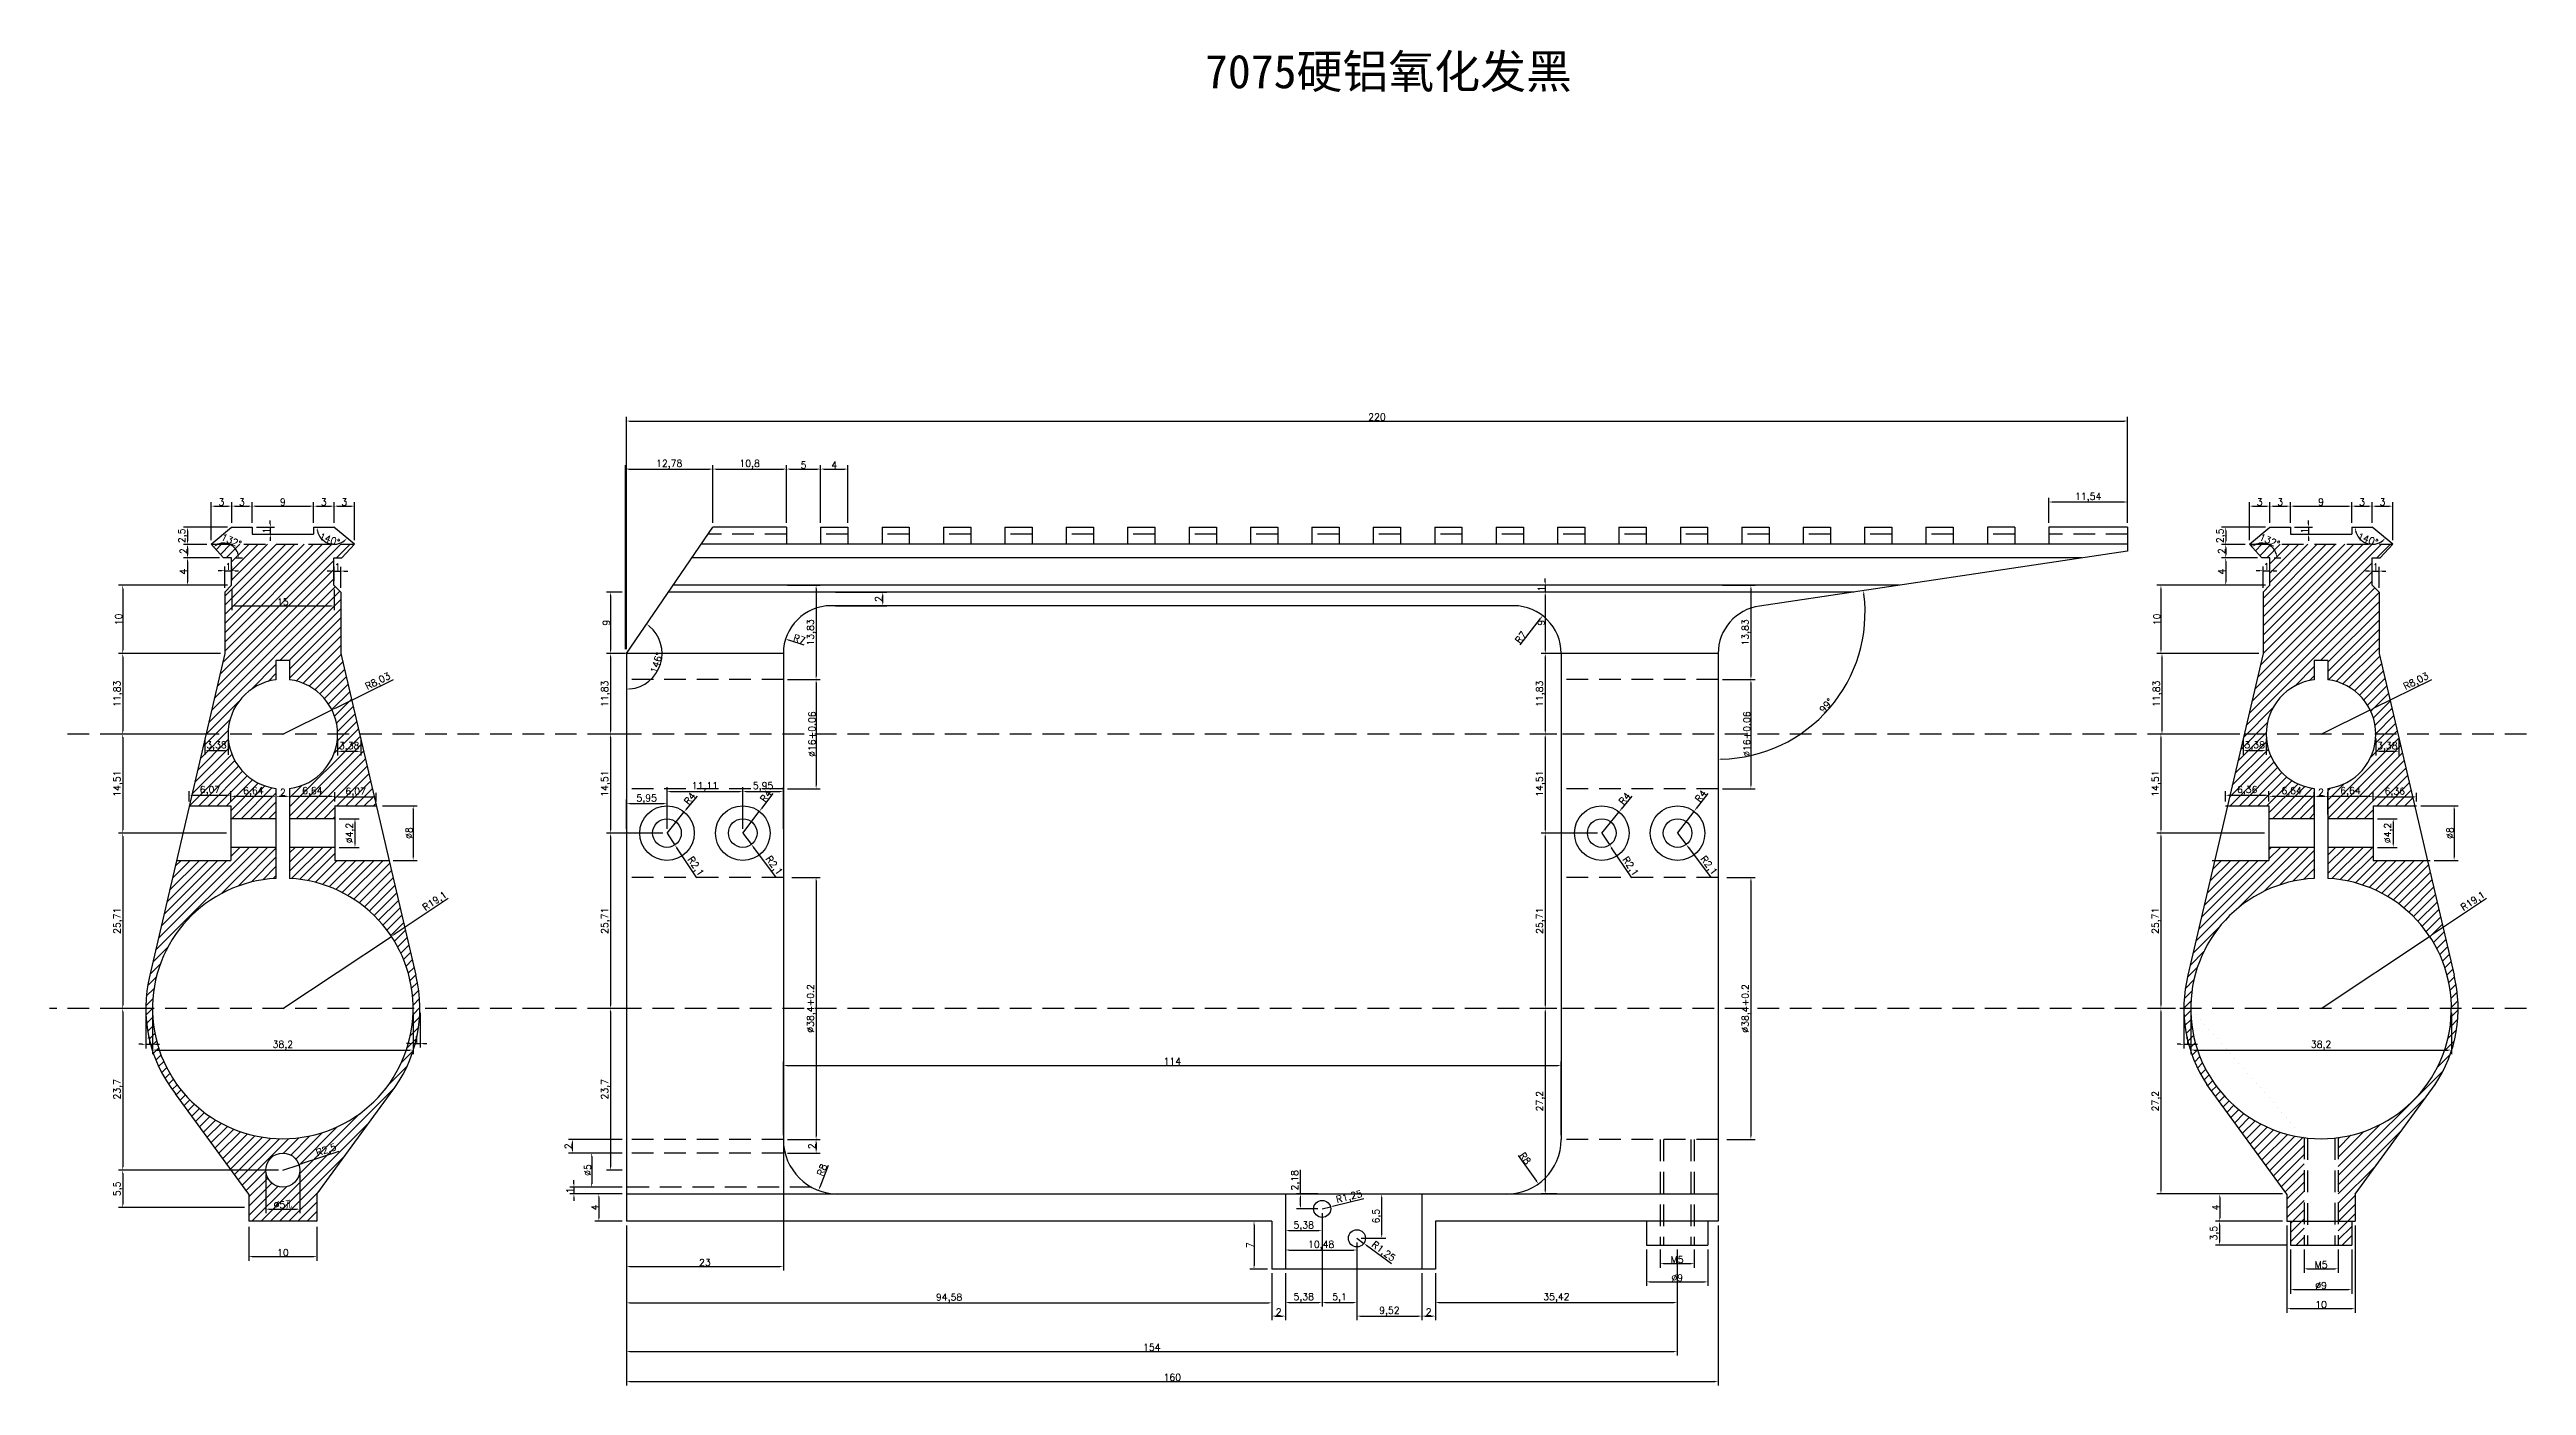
# Model space of a CAD drawing. Header units: millimetres. Extents: x 6817 to 15937, y -5221 to -164.
# Drawn here: x 8883 to 9246, y -975.1 to -779.2 of the extents above; entities that cross this region are included whole.
import ezdxf

# ---------------------------------------------------------------- set-up
doc = ezdxf.new("R2010")
doc.units = ezdxf.units.MM
doc.linetypes.add('HIDDEN', pattern=[9.525, 6.35, -3.175])
doc.layers.add('图层2', color=108, linetype='Continuous')
doc.styles.get("Standard").update_dxf_attribs({"font": 'txt', "bigfont": 'gbcbig.shx'})
doc.dimstyles.new('ISO-25', dxfattribs={"dimtxt": 1, "dimasz": 0.5, "dimexe": 0.6, "dimexo": 0.625, "dimgap": 0.1, "dimtad": 1, "dimtxsty": 'Standard', "dimcen": 2.5, "dimadec": 0, "dimazin": 0, "dimtfac": 1, "dimtmove": 0, "dimatfit": 3, "dimfxl": 0, "dimarcsym": 0})
pattern_1 = [(45, (470.02715, -33.0934), (-0.67351921, 0.67351921), [])]

msp = doc.modelspace()

# ---------------------------------------------------------------- texts
at = {"color": 2, "insert": (9052.333, -779.98), "char_height": 4.93123, "width": 76.33019, "attachment_point": 1}
msp.add_mtext('{\\fSimSun|b0|i0|c134|p2;7075硬铝氧化发黑}', dxfattribs=at)

# ---------------------------------------------------------------- blocks, each defined once
blk = doc.blocks.new('*D1690')
at = {"layer": 'Defpoints', "color": 0, "linetype": 'ByBlock', "transparency": 16777216}
for p in [(8967.54, -858.78), (8965.2, -867.78), (8967.54, -867.78)]:
    blk.add_point(p, dxfattribs=at)
at = {"layer": '图层2', "color": 0, "linetype": 'ByBlock', "lineweight": -2, "transparency": 16777216}
for p, q in [((8966.92, -858.78), (8964.6, -858.78)), ((8965.2, -859.28), (8965.2, -867.28)), ((8966.92, -867.78), (8964.6, -867.78))]:
    blk.add_line(p, q, dxfattribs=at)
at = {"layer": '图层2', "color": 0, "linetype": 'ByBlock', "transparency": 16777216}
for points in [[(8965.11, -859.28), (8965.28, -859.28), (8965.2, -858.78)], [(8965.11, -867.28), (8965.28, -867.28), (8965.2, -867.78)]]:
    blk.add_solid(points, dxfattribs=at)
at = {"layer": '图层2', "color": 0, "linetype": 'ByBlock', "transparency": 16777216, "insert": (8964.6, -863.28), "char_height": 1, "attachment_point": 5, "rotation": 90}
blk.add_mtext('9', dxfattribs=at)
blk = doc.blocks.new('*D1691')
at = {"layer": 'Defpoints', "color": 0, "linetype": 'ByBlock', "transparency": 16777216}
for p in [(8968.05, -867.78), (8965.2, -879.6), (8967.54, -879.6)]:
    blk.add_point(p, dxfattribs=at)
at = {"layer": '图层2', "color": 0, "linetype": 'ByBlock', "lineweight": -2, "transparency": 16777216}
for p, q in [((8967.42, -867.78), (8964.6, -867.78)), ((8965.2, -868.28), (8965.2, -879.1)), ((8966.92, -879.6), (8964.6, -879.6))]:
    blk.add_line(p, q, dxfattribs=at)
at = {"layer": '图层2', "color": 0, "linetype": 'ByBlock', "transparency": 16777216}
for points in [[(8965.11, -868.28), (8965.28, -868.28), (8965.2, -867.78)], [(8965.11, -879.1), (8965.28, -879.1), (8965.2, -879.6)]]:
    blk.add_solid(points, dxfattribs=at)
at = {"layer": '图层2', "color": 0, "linetype": 'ByBlock', "transparency": 16777216, "insert": (8964.51, -873.69), "char_height": 1, "attachment_point": 5, "rotation": 90}
blk.add_mtext('11,83', dxfattribs=at)
blk = doc.blocks.new('*D1580')
at = {"layer": 'Defpoints', "color": 0, "linetype": 'ByBlock', "transparency": 16777216}
for p in [(8967.54, -879.6), (8965.2, -894.11), (8973.49, -894.11)]:
    blk.add_point(p, dxfattribs=at)
at = {"layer": '图层2', "color": 0, "linetype": 'ByBlock', "lineweight": -2, "transparency": 16777216}
for p, q in [((8966.92, -879.6), (8964.6, -879.6)), ((8965.2, -880.1), (8965.2, -893.61)), ((8972.86, -894.11), (8964.6, -894.11))]:
    blk.add_line(p, q, dxfattribs=at)
at = {"layer": '图层2', "color": 0, "linetype": 'ByBlock', "transparency": 16777216}
for points in [[(8965.11, -880.1), (8965.28, -880.1), (8965.2, -879.6)], [(8965.11, -893.61), (8965.28, -893.61), (8965.2, -894.11)]]:
    blk.add_solid(points, dxfattribs=at)
at = {"layer": '图层2', "color": 0, "linetype": 'ByBlock', "transparency": 16777216, "insert": (8964.51, -886.86), "char_height": 1, "attachment_point": 5, "rotation": 90}
blk.add_mtext('14,51', dxfattribs=at)
blk = doc.blocks.new('*D1581')
at = {"layer": 'Defpoints', "color": 0, "linetype": 'ByBlock', "transparency": 16777216}
for p in [(8967.54, -919.82), (8965.2, -943.52), (8967.54, -943.52)]:
    blk.add_point(p, dxfattribs=at)
at = {"layer": '图层2', "color": 0, "linetype": 'ByBlock', "lineweight": -2, "transparency": 16777216}
for p, q in [((8966.92, -919.82), (8964.6, -919.82)), ((8965.2, -920.32), (8965.2, -943.02)), ((8966.92, -943.52), (8964.6, -943.52))]:
    blk.add_line(p, q, dxfattribs=at)
at = {"layer": '图层2', "color": 0, "linetype": 'ByBlock', "transparency": 16777216}
for points in [[(8965.11, -920.32), (8965.28, -920.32), (8965.2, -919.82)], [(8965.11, -943.02), (8965.28, -943.02), (8965.2, -943.52)]]:
    blk.add_solid(points, dxfattribs=at)
at = {"layer": '图层2', "color": 0, "linetype": 'ByBlock', "transparency": 16777216, "insert": (8964.51, -931.67), "char_height": 1, "attachment_point": 5, "rotation": 90}
blk.add_mtext('23,7', dxfattribs=at)
blk = doc.blocks.new('*D1582')
at = {"layer": 'Defpoints', "color": 0, "linetype": 'ByBlock', "transparency": 16777216}
for p in [(8973.49, -894.11), (8965.2, -919.82), (8967.54, -919.82)]:
    blk.add_point(p, dxfattribs=at)
at = {"layer": '图层2', "color": 0, "linetype": 'ByBlock', "lineweight": -2, "transparency": 16777216}
for p, q in [((8972.86, -894.11), (8964.6, -894.11)), ((8965.2, -894.61), (8965.2, -919.32)), ((8966.92, -919.82), (8964.6, -919.82))]:
    blk.add_line(p, q, dxfattribs=at)
at = {"layer": '图层2', "color": 0, "linetype": 'ByBlock', "transparency": 16777216}
for points in [[(8965.11, -894.61), (8965.28, -894.61), (8965.2, -894.11)], [(8965.11, -919.32), (8965.28, -919.32), (8965.2, -919.82)]]:
    blk.add_solid(points, dxfattribs=at)
at = {"layer": '图层2', "color": 0, "linetype": 'ByBlock', "transparency": 16777216, "insert": (8964.51, -906.97), "char_height": 1, "attachment_point": 5, "rotation": 90}
blk.add_mtext('25,71', dxfattribs=at)
blk = doc.blocks.new('*D1692')
at = {"layer": 'Defpoints', "color": 0, "linetype": 'ByBlock', "transparency": 16777216}
for p in [(8976.01, -891.01), (8973.49, -894.11)]:
    blk.add_point(p, dxfattribs=at)
at = {"layer": '图层2', "color": 0, "linetype": 'ByBlock', "lineweight": -2, "transparency": 16777216}
for p, q in [((8977.89, -888.69), (8976.32, -890.62)), ((8973.49, -894.11), (8976.01, -891.01))]:
    blk.add_line(p, q, dxfattribs=at)
at = {"layer": '图层2', "color": 0, "linetype": 'ByBlock', "transparency": 16777216}
blk.add_solid([(8976.26, -890.57), (8976.39, -890.67), (8976.01, -891.01)], dxfattribs=at)
at = {"layer": '图层2', "color": 0, "linetype": 'ByBlock', "transparency": 16777216, "insert": (8976.83, -889.04), "char_height": 1, "attachment_point": 5, "rotation": 50.8971}
blk.add_mtext('R4', dxfattribs=at)
blk = doc.blocks.new('*D1693')
at = {"layer": 'Defpoints', "color": 0, "linetype": 'ByBlock', "transparency": 16777216}
for p in [(8973.49, -894.11), (8974.65, -895.86)]:
    blk.add_point(p, dxfattribs=at)
at = {"layer": '图层2', "color": 0, "linetype": 'ByBlock', "lineweight": -2, "transparency": 16777216}
for p, q in [((8973.49, -894.11), (8974.65, -895.86)), ((8977.87, -900.68), (8974.93, -896.27))]:
    blk.add_line(p, q, dxfattribs=at)
at = {"layer": '图层2', "color": 0, "linetype": 'ByBlock', "transparency": 16777216}
blk.add_solid([(8975, -896.23), (8974.86, -896.32), (8974.65, -895.86)], dxfattribs=at)
at = {"layer": '图层2', "color": 0, "linetype": 'ByBlock', "transparency": 16777216, "insert": (8977.6, -899.04), "char_height": 1, "attachment_point": 5, "rotation": 303.7063}
blk.add_mtext('R2,1', dxfattribs=at)
blk = doc.blocks.new('*D1694')
at = {"layer": 'Defpoints', "color": 0, "linetype": 'ByBlock', "transparency": 16777216}
for p in [(8984.59, -894.11), (8985.86, -895.78)]:
    blk.add_point(p, dxfattribs=at)
at = {"layer": '图层2', "color": 0, "linetype": 'ByBlock', "lineweight": -2, "transparency": 16777216}
for p, q in [((8984.59, -894.11), (8985.86, -895.78)), ((8989.46, -900.54), (8986.17, -896.18))]:
    blk.add_line(p, q, dxfattribs=at)
at = {"layer": '图层2', "color": 0, "linetype": 'ByBlock', "transparency": 16777216}
blk.add_solid([(8986.23, -896.13), (8986.1, -896.23), (8985.86, -895.78)], dxfattribs=at)
at = {"layer": '图层2', "color": 0, "linetype": 'ByBlock', "transparency": 16777216, "insert": (8989.09, -898.92), "char_height": 1, "attachment_point": 5, "rotation": 307.1566}
blk.add_mtext('R2,1', dxfattribs=at)
blk = doc.blocks.new('*D1695')
at = {"layer": 'Defpoints', "color": 0, "linetype": 'ByBlock', "transparency": 16777216}
for p in [(8987.02, -890.93), (8984.59, -894.11)]:
    blk.add_point(p, dxfattribs=at)
at = {"layer": '图层2', "color": 0, "linetype": 'ByBlock', "lineweight": -2, "transparency": 16777216}
for p, q in [((8989.02, -888.3), (8987.32, -890.53)), ((8984.59, -894.11), (8987.02, -890.93))]:
    blk.add_line(p, q, dxfattribs=at)
at = {"layer": '图层2', "color": 0, "linetype": 'ByBlock', "transparency": 16777216}
blk.add_solid([(8987.26, -890.48), (8987.39, -890.58), (8987.02, -890.93)], dxfattribs=at)
at = {"layer": '图层2', "color": 0, "linetype": 'ByBlock', "transparency": 16777216, "insert": (8987.98, -888.68), "char_height": 1, "attachment_point": 5, "rotation": 52.6746}
blk.add_mtext('R4', dxfattribs=at)
blk = doc.blocks.new('*D1696')
at = {"layer": 'Defpoints', "color": 0, "linetype": 'ByBlock', "transparency": 16777216}
for p in [(8990.54, -857.78), (8990.54, -871.6), (8995.34, -871.6)]:
    blk.add_point(p, dxfattribs=at)
at = {"layer": '图层2', "color": 0, "linetype": 'ByBlock', "lineweight": -2, "transparency": 16777216}
for p, q in [((8991.17, -857.78), (8995.94, -857.78)), ((8995.34, -858.28), (8995.34, -871.1)), ((8991.17, -871.6), (8995.94, -871.6))]:
    blk.add_line(p, q, dxfattribs=at)
at = {"layer": '图层2', "color": 0, "linetype": 'ByBlock', "transparency": 16777216}
for points in [[(8995.26, -858.28), (8995.42, -858.28), (8995.34, -857.78)], [(8995.26, -871.1), (8995.42, -871.1), (8995.34, -871.6)]]:
    blk.add_solid(points, dxfattribs=at)
at = {"layer": '图层2', "color": 0, "linetype": 'ByBlock', "transparency": 16777216, "insert": (8994.66, -864.69), "char_height": 1, "attachment_point": 5, "rotation": 90}
blk.add_mtext('13,83', dxfattribs=at)
blk = doc.blocks.new('*D1697')
at = {"layer": 'Defpoints', "color": 0, "linetype": 'ByBlock', "transparency": 16777216}
for p in [(8990.54, -871.6), (8990.54, -887.6), (8995.34, -887.6)]:
    blk.add_point(p, dxfattribs=at)
at = {"layer": '图层2', "color": 0, "linetype": 'ByBlock', "lineweight": -2, "transparency": 16777216}
for p, q in [((8991.17, -871.6), (8995.94, -871.6)), ((8995.34, -872.1), (8995.34, -887.1)), ((8991.17, -887.6), (8995.94, -887.6))]:
    blk.add_line(p, q, dxfattribs=at)
at = {"layer": '图层2', "color": 0, "linetype": 'ByBlock', "transparency": 16777216}
for points in [[(8995.26, -872.1), (8995.42, -872.1), (8995.34, -871.6)], [(8995.26, -887.1), (8995.42, -887.1), (8995.34, -887.6)]]:
    blk.add_solid(points, dxfattribs=at)
at = {"layer": '图层2', "color": 0, "linetype": 'ByBlock', "transparency": 16777216, "insert": (8994.74, -879.6), "char_height": 1, "attachment_point": 5, "rotation": 90}
blk.add_mtext('%%C16+0.06', dxfattribs=at)
blk = doc.blocks.new('*D1583')
at = {"layer": 'Defpoints', "color": 0, "linetype": 'ByBlock', "transparency": 16777216}
for p in [(8991.17, -900.62), (8991.17, -939.02), (8995.34, -939.02)]:
    blk.add_point(p, dxfattribs=at)
at = {"layer": '图层2', "color": 0, "linetype": 'ByBlock', "lineweight": -2, "transparency": 16777216}
for p, q in [((8991.79, -900.62), (8995.94, -900.62)), ((8995.34, -901.12), (8995.34, -938.52)), ((8991.79, -939.02), (8995.94, -939.02))]:
    blk.add_line(p, q, dxfattribs=at)
at = {"layer": '图层2', "color": 0, "linetype": 'ByBlock', "transparency": 16777216}
for points in [[(8995.26, -901.12), (8995.42, -901.12), (8995.34, -900.62)], [(8995.26, -938.52), (8995.42, -938.52), (8995.34, -939.02)]]:
    blk.add_solid(points, dxfattribs=at)
at = {"layer": '图层2', "color": 0, "linetype": 'ByBlock', "transparency": 16777216, "insert": (8994.66, -919.82), "char_height": 1, "attachment_point": 5, "rotation": 90}
blk.add_mtext('%%C38,4+0.2', dxfattribs=at)
blk = doc.blocks.new('*D1584')
at = {"layer": 'Defpoints', "color": 0, "linetype": 'ByBlock', "transparency": 16777216}
for p in [(9127.54, -857.78), (9127.54, -871.6), (9132.34, -871.6)]:
    blk.add_point(p, dxfattribs=at)
at = {"layer": '图层2', "color": 0, "linetype": 'ByBlock', "lineweight": -2, "transparency": 16777216}
for p, q in [((9128.17, -857.78), (9132.94, -857.78)), ((9132.34, -858.28), (9132.34, -871.1)), ((9128.17, -871.6), (9132.94, -871.6))]:
    blk.add_line(p, q, dxfattribs=at)
at = {"layer": '图层2', "color": 0, "linetype": 'ByBlock', "transparency": 16777216}
for points in [[(9132.26, -858.28), (9132.42, -858.28), (9132.34, -857.78)], [(9132.26, -871.1), (9132.42, -871.1), (9132.34, -871.6)]]:
    blk.add_solid(points, dxfattribs=at)
at = {"layer": '图层2', "color": 0, "linetype": 'ByBlock', "transparency": 16777216, "insert": (9131.66, -864.69), "char_height": 1, "attachment_point": 5, "rotation": 90}
blk.add_mtext('13,83', dxfattribs=at)
blk = doc.blocks.new('*D1585')
at = {"layer": 'Defpoints', "color": 0, "linetype": 'ByBlock', "transparency": 16777216}
for p in [(9127.54, -871.6), (9127.54, -887.6), (9132.34, -887.6)]:
    blk.add_point(p, dxfattribs=at)
at = {"layer": '图层2', "color": 0, "linetype": 'ByBlock', "lineweight": -2, "transparency": 16777216}
for p, q in [((9128.17, -871.6), (9132.94, -871.6)), ((9132.34, -872.1), (9132.34, -887.1)), ((9128.17, -887.6), (9132.94, -887.6))]:
    blk.add_line(p, q, dxfattribs=at)
at = {"layer": '图层2', "color": 0, "linetype": 'ByBlock', "transparency": 16777216}
for points in [[(9132.26, -872.1), (9132.42, -872.1), (9132.34, -871.6)], [(9132.26, -887.1), (9132.42, -887.1), (9132.34, -887.6)]]:
    blk.add_solid(points, dxfattribs=at)
at = {"layer": '图层2', "color": 0, "linetype": 'ByBlock', "transparency": 16777216, "insert": (9131.74, -879.6), "char_height": 1, "attachment_point": 5, "rotation": 90}
blk.add_mtext('%%C16+0.06', dxfattribs=at)
blk = doc.blocks.new('*D1586')
at = {"layer": 'Defpoints', "color": 0, "linetype": 'ByBlock', "transparency": 16777216}
for p in [(9128.17, -900.62), (9128.17, -939.02), (9132.34, -939.02)]:
    blk.add_point(p, dxfattribs=at)
at = {"layer": '图层2', "color": 0, "linetype": 'ByBlock', "lineweight": -2, "transparency": 16777216}
for p, q in [((9128.79, -900.62), (9132.94, -900.62)), ((9132.34, -901.12), (9132.34, -938.52)), ((9128.79, -939.02), (9132.94, -939.02))]:
    blk.add_line(p, q, dxfattribs=at)
at = {"layer": '图层2', "color": 0, "linetype": 'ByBlock', "transparency": 16777216}
for points in [[(9132.26, -901.12), (9132.42, -901.12), (9132.34, -900.62)], [(9132.26, -938.52), (9132.42, -938.52), (9132.34, -939.02)]]:
    blk.add_solid(points, dxfattribs=at)
at = {"layer": '图层2', "color": 0, "linetype": 'ByBlock', "transparency": 16777216, "insert": (9131.66, -919.82), "char_height": 1, "attachment_point": 5, "rotation": 90}
blk.add_mtext('%%C38,4+0.2', dxfattribs=at)
blk = doc.blocks.new('*D1587')
at = {"layer": 'Defpoints', "color": 0, "linetype": 'ByBlock', "transparency": 16777216}
for p in [(9102.2, -858.78), (9104.54, -857.78), (9104.54, -858.78)]:
    blk.add_point(p, dxfattribs=at)
at = {"layer": '图层2', "color": 0, "linetype": 'ByBlock', "lineweight": -2, "transparency": 16777216}
for p, q in [((9103.92, -857.78), (9101.6, -857.78)), ((9103.92, -858.78), (9101.6, -858.78)), ((9102.2, -857.28), (9102.2, -856.78)), ((9102.2, -857.78), (9102.2, -858.78)), ((9102.2, -859.28), (9102.2, -859.78))]:
    blk.add_line(p, q, dxfattribs=at)
at = {"layer": '图层2', "color": 0, "linetype": 'ByBlock', "transparency": 16777216}
for points in [[(9102.11, -857.28), (9102.28, -857.28), (9102.2, -857.78)], [(9102.11, -859.28), (9102.28, -859.28), (9102.2, -858.78)]]:
    blk.add_solid(points, dxfattribs=at)
at = {"layer": '图层2', "color": 0, "linetype": 'ByBlock', "transparency": 16777216, "insert": (9101.6, -858.28), "char_height": 1, "attachment_point": 5, "rotation": 90}
blk.add_mtext('1', dxfattribs=at)
blk = doc.blocks.new('*D1588')
at = {"layer": 'Defpoints', "color": 0, "linetype": 'ByBlock', "transparency": 16777216}
for p in [(9104.54, -858.78), (9102.2, -867.78), (9105.05, -867.78)]:
    blk.add_point(p, dxfattribs=at)
at = {"layer": '图层2', "color": 0, "linetype": 'ByBlock', "lineweight": -2, "transparency": 16777216}
for p, q in [((9103.92, -858.78), (9101.6, -858.78)), ((9102.2, -859.28), (9102.2, -867.28)), ((9104.42, -867.78), (9101.6, -867.78))]:
    blk.add_line(p, q, dxfattribs=at)
at = {"layer": '图层2', "color": 0, "linetype": 'ByBlock', "transparency": 16777216}
for points in [[(9102.11, -859.28), (9102.28, -859.28), (9102.2, -858.78)], [(9102.11, -867.28), (9102.28, -867.28), (9102.2, -867.78)]]:
    blk.add_solid(points, dxfattribs=at)
at = {"layer": '图层2', "color": 0, "linetype": 'ByBlock', "transparency": 16777216, "insert": (9101.6, -863.28), "char_height": 1, "attachment_point": 5, "rotation": 90}
blk.add_mtext('9', dxfattribs=at)
blk = doc.blocks.new('*D1589')
at = {"layer": 'Defpoints', "color": 0, "linetype": 'ByBlock', "transparency": 16777216}
for p in [(9105.05, -867.78), (9102.2, -879.6), (9104.54, -879.6)]:
    blk.add_point(p, dxfattribs=at)
at = {"layer": '图层2', "color": 0, "linetype": 'ByBlock', "lineweight": -2, "transparency": 16777216}
for p, q in [((9104.42, -867.78), (9101.6, -867.78)), ((9102.2, -868.28), (9102.2, -879.1)), ((9103.92, -879.6), (9101.6, -879.6))]:
    blk.add_line(p, q, dxfattribs=at)
at = {"layer": '图层2', "color": 0, "linetype": 'ByBlock', "transparency": 16777216}
for points in [[(9102.11, -868.28), (9102.28, -868.28), (9102.2, -867.78)], [(9102.11, -879.1), (9102.28, -879.1), (9102.2, -879.6)]]:
    blk.add_solid(points, dxfattribs=at)
at = {"layer": '图层2', "color": 0, "linetype": 'ByBlock', "transparency": 16777216, "insert": (9101.51, -873.69), "char_height": 1, "attachment_point": 5, "rotation": 90}
blk.add_mtext('11,83', dxfattribs=at)
blk = doc.blocks.new('*D1590')
at = {"layer": 'Defpoints', "color": 0, "linetype": 'ByBlock', "transparency": 16777216}
for p in [(9104.54, -879.6), (9102.2, -894.11), (9110.49, -894.11)]:
    blk.add_point(p, dxfattribs=at)
at = {"layer": '图层2', "color": 0, "linetype": 'ByBlock', "lineweight": -2, "transparency": 16777216}
for p, q in [((9103.92, -879.6), (9101.6, -879.6)), ((9102.2, -880.1), (9102.2, -893.61)), ((9109.86, -894.11), (9101.6, -894.11))]:
    blk.add_line(p, q, dxfattribs=at)
at = {"layer": '图层2', "color": 0, "linetype": 'ByBlock', "transparency": 16777216}
for points in [[(9102.11, -880.1), (9102.28, -880.1), (9102.2, -879.6)], [(9102.11, -893.61), (9102.28, -893.61), (9102.2, -894.11)]]:
    blk.add_solid(points, dxfattribs=at)
at = {"layer": '图层2', "color": 0, "linetype": 'ByBlock', "transparency": 16777216, "insert": (9101.51, -886.86), "char_height": 1, "attachment_point": 5, "rotation": 90}
blk.add_mtext('14,51', dxfattribs=at)
blk = doc.blocks.new('*D1591')
at = {"layer": 'Defpoints', "color": 0, "linetype": 'ByBlock', "transparency": 16777216}
for p in [(9104.54, -919.82), (9102.2, -947.02), (9104.54, -947.02)]:
    blk.add_point(p, dxfattribs=at)
at = {"layer": '图层2', "color": 0, "linetype": 'ByBlock', "lineweight": -2, "transparency": 16777216}
for p, q in [((9103.92, -919.82), (9101.6, -919.82)), ((9102.2, -920.32), (9102.2, -946.52)), ((9103.92, -947.02), (9101.6, -947.02))]:
    blk.add_line(p, q, dxfattribs=at)
at = {"layer": '图层2', "color": 0, "linetype": 'ByBlock', "transparency": 16777216}
for points in [[(9102.11, -920.32), (9102.28, -920.32), (9102.2, -919.82)], [(9102.11, -946.52), (9102.28, -946.52), (9102.2, -947.02)]]:
    blk.add_solid(points, dxfattribs=at)
at = {"layer": '图层2', "color": 0, "linetype": 'ByBlock', "transparency": 16777216, "insert": (9101.51, -933.42), "char_height": 1, "attachment_point": 5, "rotation": 90}
blk.add_mtext('27,2', dxfattribs=at)
blk = doc.blocks.new('*D1592')
at = {"layer": 'Defpoints', "color": 0, "linetype": 'ByBlock', "transparency": 16777216}
for p in [(9110.49, -894.11), (9102.2, -919.82), (9104.54, -919.82)]:
    blk.add_point(p, dxfattribs=at)
at = {"layer": '图层2', "color": 0, "linetype": 'ByBlock', "lineweight": -2, "transparency": 16777216}
for p, q in [((9109.86, -894.11), (9101.6, -894.11)), ((9102.2, -894.61), (9102.2, -919.32)), ((9103.92, -919.82), (9101.6, -919.82))]:
    blk.add_line(p, q, dxfattribs=at)
at = {"layer": '图层2', "color": 0, "linetype": 'ByBlock', "transparency": 16777216}
for points in [[(9102.11, -894.61), (9102.28, -894.61), (9102.2, -894.11)], [(9102.11, -919.32), (9102.28, -919.32), (9102.2, -919.82)]]:
    blk.add_solid(points, dxfattribs=at)
at = {"layer": '图层2', "color": 0, "linetype": 'ByBlock', "transparency": 16777216, "insert": (9101.51, -906.97), "char_height": 1, "attachment_point": 5, "rotation": 90}
blk.add_mtext('25,71', dxfattribs=at)
blk = doc.blocks.new('*D1593')
at = {"layer": 'Defpoints', "color": 0, "linetype": 'ByBlock', "transparency": 16777216}
for p in [(9113.01, -891.01), (9110.49, -894.11)]:
    blk.add_point(p, dxfattribs=at)
at = {"layer": '图层2', "color": 0, "linetype": 'ByBlock', "lineweight": -2, "transparency": 16777216}
for p, q in [((9114.89, -888.69), (9113.32, -890.62)), ((9110.49, -894.11), (9113.01, -891.01))]:
    blk.add_line(p, q, dxfattribs=at)
at = {"layer": '图层2', "color": 0, "linetype": 'ByBlock', "transparency": 16777216}
blk.add_solid([(9113.26, -890.57), (9113.39, -890.67), (9113.01, -891.01)], dxfattribs=at)
at = {"layer": '图层2', "color": 0, "linetype": 'ByBlock', "transparency": 16777216, "insert": (9113.83, -889.04), "char_height": 1, "attachment_point": 5, "rotation": 50.8971}
blk.add_mtext('R4', dxfattribs=at)
blk = doc.blocks.new('*D1594')
at = {"layer": 'Defpoints', "color": 0, "linetype": 'ByBlock', "transparency": 16777216}
for p in [(9110.49, -894.11), (9111.65, -895.86)]:
    blk.add_point(p, dxfattribs=at)
at = {"layer": '图层2', "color": 0, "linetype": 'ByBlock', "lineweight": -2, "transparency": 16777216}
for p, q in [((9110.49, -894.11), (9111.65, -895.86)), ((9114.87, -900.68), (9111.93, -896.27))]:
    blk.add_line(p, q, dxfattribs=at)
at = {"layer": '图层2', "color": 0, "linetype": 'ByBlock', "transparency": 16777216}
blk.add_solid([(9112, -896.23), (9111.86, -896.32), (9111.65, -895.86)], dxfattribs=at)
at = {"layer": '图层2', "color": 0, "linetype": 'ByBlock', "transparency": 16777216, "insert": (9114.6, -899.04), "char_height": 1, "attachment_point": 5, "rotation": 303.7063}
blk.add_mtext('R2,1', dxfattribs=at)
blk = doc.blocks.new('*D1595')
at = {"layer": 'Defpoints', "color": 0, "linetype": 'ByBlock', "transparency": 16777216}
for p in [(9121.59, -894.11), (9122.86, -895.78)]:
    blk.add_point(p, dxfattribs=at)
at = {"layer": '图层2', "color": 0, "linetype": 'ByBlock', "lineweight": -2, "transparency": 16777216}
for p, q in [((9121.59, -894.11), (9122.86, -895.78)), ((9126.46, -900.54), (9123.17, -896.18))]:
    blk.add_line(p, q, dxfattribs=at)
at = {"layer": '图层2', "color": 0, "linetype": 'ByBlock', "transparency": 16777216}
blk.add_solid([(9123.23, -896.13), (9123.1, -896.23), (9122.86, -895.78)], dxfattribs=at)
at = {"layer": '图层2', "color": 0, "linetype": 'ByBlock', "transparency": 16777216, "insert": (9126.09, -898.92), "char_height": 1, "attachment_point": 5, "rotation": 307.1566}
blk.add_mtext('R2,1', dxfattribs=at)
blk = doc.blocks.new('*D1596')
at = {"layer": 'Defpoints', "color": 0, "linetype": 'ByBlock', "transparency": 16777216}
for p in [(9124.02, -890.93), (9121.59, -894.11)]:
    blk.add_point(p, dxfattribs=at)
at = {"layer": '图层2', "color": 0, "linetype": 'ByBlock', "lineweight": -2, "transparency": 16777216}
for p, q in [((9126.02, -888.3), (9124.32, -890.53)), ((9121.59, -894.11), (9124.02, -890.93))]:
    blk.add_line(p, q, dxfattribs=at)
at = {"layer": '图层2', "color": 0, "linetype": 'ByBlock', "transparency": 16777216}
blk.add_solid([(9124.26, -890.48), (9124.39, -890.58), (9124.02, -890.93)], dxfattribs=at)
at = {"layer": '图层2', "color": 0, "linetype": 'ByBlock', "transparency": 16777216, "insert": (9124.98, -888.68), "char_height": 1, "attachment_point": 5, "rotation": 52.6746}
blk.add_mtext('R4', dxfattribs=at)
blk = doc.blocks.new('*D1698')
at = {"layer": 'Defpoints', "color": 0, "linetype": 'ByBlock', "transparency": 16777216}
for p in [(9208.4, -849.28), (9211.4, -846.18), (9211.4, -849.28)]:
    blk.add_point(p, dxfattribs=at)
at = {"layer": '图层2', "color": 0, "linetype": 'ByBlock', "lineweight": -2, "transparency": 16777216}
for p, q in [((9208.4, -848.65), (9208.4, -845.58)), ((9211.4, -848.65), (9211.4, -845.58)), ((9208.9, -846.18), (9210.9, -846.18))]:
    blk.add_line(p, q, dxfattribs=at)
at = {"layer": '图层2', "color": 0, "linetype": 'ByBlock', "transparency": 16777216}
for points in [[(9208.9, -846.1), (9208.9, -846.26), (9208.4, -846.18)], [(9210.9, -846.1), (9210.9, -846.26), (9211.4, -846.18)]]:
    blk.add_solid(points, dxfattribs=at)
at = {"layer": '图层2', "color": 0, "linetype": 'ByBlock', "transparency": 16777216, "insert": (9209.9, -845.58), "char_height": 1, "attachment_point": 5}
blk.add_mtext('3', dxfattribs=at)
blk = doc.blocks.new('*D1699')
at = {"layer": 'Defpoints', "color": 0, "linetype": 'ByBlock', "transparency": 16777216}
for p in [(9211.4, -849.28), (9220.4, -846.18), (9220.4, -849.28)]:
    blk.add_point(p, dxfattribs=at)
at = {"layer": '图层2', "color": 0, "linetype": 'ByBlock', "lineweight": -2, "transparency": 16777216}
for p, q in [((9211.4, -848.65), (9211.4, -845.58)), ((9220.4, -848.65), (9220.4, -845.58)), ((9211.9, -846.18), (9219.9, -846.18))]:
    blk.add_line(p, q, dxfattribs=at)
at = {"layer": '图层2', "color": 0, "linetype": 'ByBlock', "transparency": 16777216}
for points in [[(9211.9, -846.1), (9211.9, -846.26), (9211.4, -846.18)], [(9219.9, -846.1), (9219.9, -846.26), (9220.4, -846.18)]]:
    blk.add_solid(points, dxfattribs=at)
at = {"layer": '图层2', "color": 0, "linetype": 'ByBlock', "transparency": 16777216, "insert": (9215.9, -845.58), "char_height": 1, "attachment_point": 5}
blk.add_mtext('9', dxfattribs=at)
blk = doc.blocks.new('*D1700')
at = {"layer": 'Defpoints', "color": 0, "linetype": 'ByBlock', "transparency": 16777216}
for p in [(9220.4, -849.28), (9223.4, -846.18), (9223.4, -849.28)]:
    blk.add_point(p, dxfattribs=at)
at = {"layer": '图层2', "color": 0, "linetype": 'ByBlock', "lineweight": -2, "transparency": 16777216}
for p, q in [((9220.4, -848.65), (9220.4, -845.58)), ((9223.4, -848.65), (9223.4, -845.58)), ((9220.9, -846.18), (9222.9, -846.18))]:
    blk.add_line(p, q, dxfattribs=at)
at = {"layer": '图层2', "color": 0, "linetype": 'ByBlock', "transparency": 16777216}
for points in [[(9220.9, -846.1), (9220.9, -846.26), (9220.4, -846.18)], [(9222.9, -846.1), (9222.9, -846.26), (9223.4, -846.18)]]:
    blk.add_solid(points, dxfattribs=at)
at = {"layer": '图层2', "color": 0, "linetype": 'ByBlock', "transparency": 16777216, "insert": (9221.9, -845.58), "char_height": 1, "attachment_point": 5}
blk.add_mtext('3', dxfattribs=at)
blk = doc.blocks.new('*D1701')
at = {"layer": 'Defpoints', "color": 0, "linetype": 'ByBlock', "transparency": 16777216}
for p in [(9223.4, -849.28), (9226.4, -846.18), (9226.4, -851.78)]:
    blk.add_point(p, dxfattribs=at)
at = {"layer": '图层2', "color": 0, "linetype": 'ByBlock', "lineweight": -2, "transparency": 16777216}
for p, q in [((9223.4, -848.65), (9223.4, -845.58)), ((9226.4, -851.15), (9226.4, -845.58)), ((9223.9, -846.18), (9225.9, -846.18))]:
    blk.add_line(p, q, dxfattribs=at)
at = {"layer": '图层2', "color": 0, "linetype": 'ByBlock', "transparency": 16777216}
for points in [[(9223.9, -846.1), (9223.9, -846.26), (9223.4, -846.18)], [(9225.9, -846.1), (9225.9, -846.26), (9226.4, -846.18)]]:
    blk.add_solid(points, dxfattribs=at)
at = {"layer": '图层2', "color": 0, "linetype": 'ByBlock', "transparency": 16777216, "insert": (9224.9, -845.58), "char_height": 1, "attachment_point": 5}
blk.add_mtext('3', dxfattribs=at)
blk = doc.blocks.new('*D1702')
at = {"layer": 'Defpoints', "color": 0, "linetype": 'ByBlock', "transparency": 16777216}
for p in [(9208.4, -846.18), (9208.4, -849.28), (9205.4, -851.78)]:
    blk.add_point(p, dxfattribs=at)
at = {"layer": '图层2', "color": 0, "linetype": 'ByBlock', "lineweight": -2, "transparency": 16777216}
for p, q in [((9205.4, -851.15), (9205.4, -845.58)), ((9208.4, -848.65), (9208.4, -845.58)), ((9205.9, -846.18), (9207.9, -846.18))]:
    blk.add_line(p, q, dxfattribs=at)
at = {"layer": '图层2', "color": 0, "linetype": 'ByBlock', "transparency": 16777216}
for points in [[(9205.9, -846.1), (9205.9, -846.26), (9205.4, -846.18)], [(9207.9, -846.1), (9207.9, -846.26), (9208.4, -846.18)]]:
    blk.add_solid(points, dxfattribs=at)
at = {"layer": '图层2', "color": 0, "linetype": 'ByBlock', "transparency": 16777216, "insert": (9206.9, -845.58), "char_height": 1, "attachment_point": 5}
blk.add_mtext('3', dxfattribs=at)
blk = doc.blocks.new('*D1703')
at = {"layer": 'Defpoints', "color": 0, "linetype": 'ByBlock', "transparency": 16777216}
for p in [(9211.4, -849.28), (9211.4, -850.28), (9214.06, -850.28)]:
    blk.add_point(p, dxfattribs=at)
at = {"layer": '图层2', "color": 0, "linetype": 'ByBlock', "lineweight": -2, "transparency": 16777216}
for p, q in [((9212.02, -849.28), (9214.66, -849.28)), ((9214.06, -848.78), (9214.06, -848.28)), ((9214.06, -849.28), (9214.06, -850.28)), ((9212.02, -850.28), (9214.66, -850.28)), ((9214.06, -850.78), (9214.06, -851.28))]:
    blk.add_line(p, q, dxfattribs=at)
at = {"layer": '图层2', "color": 0, "linetype": 'ByBlock', "transparency": 16777216}
for points in [[(9213.98, -848.78), (9214.15, -848.78), (9214.06, -849.28)], [(9213.98, -850.78), (9214.15, -850.78), (9214.06, -850.28)]]:
    blk.add_solid(points, dxfattribs=at)
at = {"layer": '图层2', "color": 0, "linetype": 'ByBlock', "transparency": 16777216, "insert": (9213.46, -849.78), "char_height": 1, "attachment_point": 5, "rotation": 90}
blk.add_mtext('1', dxfattribs=at)
blk = doc.blocks.new('*D1597')
at = {"layer": 'Defpoints', "color": 0, "linetype": 'ByBlock', "transparency": 16777216}
for p in [(9208.4, -849.28), (9201.92, -851.78), (9205.4, -851.78)]:
    blk.add_point(p, dxfattribs=at)
at = {"layer": '图层2', "color": 0, "linetype": 'ByBlock', "lineweight": -2, "transparency": 16777216}
for p, q in [((9207.77, -849.28), (9201.32, -849.28)), ((9204.77, -851.78), (9201.32, -851.78)), ((9201.92, -849.78), (9201.92, -851.28))]:
    blk.add_line(p, q, dxfattribs=at)
at = {"layer": '图层2', "color": 0, "linetype": 'ByBlock', "transparency": 16777216}
for points in [[(9201.84, -849.78), (9202.01, -849.78), (9201.92, -849.28)], [(9201.84, -851.28), (9202.01, -851.28), (9201.92, -851.78)]]:
    blk.add_solid(points, dxfattribs=at)
at = {"layer": '图层2', "color": 0, "linetype": 'ByBlock', "transparency": 16777216, "insert": (9201.24, -850.53), "char_height": 1, "attachment_point": 5, "rotation": 90}
blk.add_mtext('2,5', dxfattribs=at)
blk = doc.blocks.new('*D1598')
at = {"layer": 'Defpoints', "color": 0, "linetype": 'ByBlock', "transparency": 16777216}
for p in [(9205.4, -851.78), (9201.92, -853.78), (9207.23, -853.78)]:
    blk.add_point(p, dxfattribs=at)
at = {"layer": '图层2', "color": 0, "linetype": 'ByBlock', "lineweight": -2, "transparency": 16777216}
for p, q in [((9204.77, -851.78), (9201.32, -851.78)), ((9201.92, -852.28), (9201.92, -853.28)), ((9206.6, -853.78), (9201.32, -853.78))]:
    blk.add_line(p, q, dxfattribs=at)
at = {"layer": '图层2', "color": 0, "linetype": 'ByBlock', "transparency": 16777216}
for points in [[(9201.84, -852.28), (9202.01, -852.28), (9201.92, -851.78)], [(9201.84, -853.28), (9202.01, -853.28), (9201.92, -853.78)]]:
    blk.add_solid(points, dxfattribs=at)
at = {"layer": '图层2', "color": 0, "linetype": 'ByBlock', "transparency": 16777216, "insert": (9201.32, -852.78), "char_height": 1, "attachment_point": 5, "rotation": 90}
blk.add_mtext('2', dxfattribs=at)
blk = doc.blocks.new('*D1599')
at = {"layer": 'Defpoints', "color": 0, "linetype": 'ByBlock', "transparency": 16777216}
for p in [(9207.23, -853.78), (9201.92, -857.78), (9208.4, -857.78)]:
    blk.add_point(p, dxfattribs=at)
at = {"layer": '图层2', "color": 0, "linetype": 'ByBlock', "lineweight": -2, "transparency": 16777216}
for p, q in [((9206.6, -853.78), (9201.32, -853.78)), ((9201.92, -854.28), (9201.92, -857.28)), ((9207.77, -857.78), (9201.32, -857.78))]:
    blk.add_line(p, q, dxfattribs=at)
at = {"layer": '图层2', "color": 0, "linetype": 'ByBlock', "transparency": 16777216}
for points in [[(9201.84, -854.28), (9202.01, -854.28), (9201.92, -853.78)], [(9201.84, -857.28), (9202.01, -857.28), (9201.92, -857.78)]]:
    blk.add_solid(points, dxfattribs=at)
at = {"layer": '图层2', "color": 0, "linetype": 'ByBlock', "transparency": 16777216, "insert": (9201.32, -855.78), "char_height": 1, "attachment_point": 5, "rotation": 90}
blk.add_mtext('4', dxfattribs=at)
blk = doc.blocks.new('*D1704')
at = {"layer": 'Defpoints', "color": 0, "linetype": 'ByBlock', "transparency": 16777216}
for p in [(9205.4, -851.78), (9208.79, -852.26), (9207.23, -853.78), (9207.23, -853.78), (9208.4, -853.78)]:
    blk.add_point(p, dxfattribs=at)
at = {"layer": '图层2', "color": 0, "linetype": 'ByBlock', "lineweight": -2, "transparency": 16777216}
blk.add_line((9209.02, -853.78), (9210.01, -853.78), dxfattribs=at)
blk.add_arc((9207.23, -853.78), 2.18, 13.1501, 119.3084, dxfattribs=at)
at = {"layer": '图层2', "color": 0, "linetype": 'ByBlock', "transparency": 16777216}
for points in [[(9206.21, -851.94), (9206.11, -851.81), (9205.75, -852.17)], [(9209.43, -853.27), (9209.27, -853.29), (9209.41, -853.78)]]:
    blk.add_solid(points, dxfattribs=at)
at = {"layer": '图层2', "color": 0, "linetype": 'ByBlock', "transparency": 16777216, "insert": (9208.35, -851.23), "char_height": 1, "attachment_point": 5, "rotation": 336.2293}
blk.add_mtext('132°', dxfattribs=at)
blk = doc.blocks.new('*D1705')
at = {"layer": 'Defpoints', "color": 0, "linetype": 'ByBlock', "transparency": 16777216}
for p in [(9220.4, -849.28), (9223.4, -849.28), (9223.4, -849.28), (9221.69, -851.09), (9226.4, -851.78)]:
    blk.add_point(p, dxfattribs=at)
at = {"layer": '图层2', "color": 0, "linetype": 'ByBlock', "lineweight": -2, "transparency": 16777216}
blk.add_arc((9223.4, -849.28), 2.49, 191.5321, 308.6623, dxfattribs=at)
at = {"layer": '图层2', "color": 0, "linetype": 'ByBlock', "transparency": 16777216}
for points in [[(9220.87, -849.78), (9221.04, -849.77), (9220.91, -849.28)], [(9224.89, -851.16), (9225.01, -851.28), (9225.31, -850.87)]]:
    blk.add_solid(points, dxfattribs=at)
at = {"layer": '图层2', "color": 0, "linetype": 'ByBlock', "transparency": 16777216, "insert": (9222.75, -851.05), "char_height": 1, "attachment_point": 5, "rotation": 340.0972}
blk.add_mtext('140°', dxfattribs=at)
blk = doc.blocks.new('*D1706')
at = {"layer": 'Defpoints', "color": 0, "linetype": 'ByBlock', "transparency": 16777216}
for p in [(9208.4, -855.64), (9207.4, -858.78), (9208.4, -857.78)]:
    blk.add_point(p, dxfattribs=at)
at = {"layer": '图层2', "color": 0, "linetype": 'ByBlock', "lineweight": -2, "transparency": 16777216}
for p, q in [((9206.9, -855.64), (9206.4, -855.64)), ((9207.4, -858.15), (9207.4, -855.04)), ((9207.4, -855.64), (9208.4, -855.64)), ((9208.4, -857.15), (9208.4, -855.04)), ((9208.9, -855.64), (9209.4, -855.64))]:
    blk.add_line(p, q, dxfattribs=at)
at = {"layer": '图层2', "color": 0, "linetype": 'ByBlock', "transparency": 16777216}
for points in [[(9206.9, -855.56), (9206.9, -855.72), (9207.4, -855.64)], [(9208.9, -855.56), (9208.9, -855.72), (9208.4, -855.64)]]:
    blk.add_solid(points, dxfattribs=at)
at = {"layer": '图层2', "color": 0, "linetype": 'ByBlock', "transparency": 16777216, "insert": (9207.9, -855.04), "char_height": 1, "attachment_point": 5}
blk.add_mtext('1', dxfattribs=at)
blk = doc.blocks.new('*D1707')
at = {"layer": 'Defpoints', "color": 0, "linetype": 'ByBlock', "transparency": 16777216}
for p in [(9224.4, -855.7), (9223.4, -857.78), (9224.4, -858.78)]:
    blk.add_point(p, dxfattribs=at)
at = {"layer": '图层2', "color": 0, "linetype": 'ByBlock', "lineweight": -2, "transparency": 16777216}
for p, q in [((9222.9, -855.7), (9222.4, -855.7)), ((9223.4, -857.15), (9223.4, -855.1)), ((9223.4, -855.7), (9224.4, -855.7)), ((9224.4, -858.15), (9224.4, -855.1)), ((9224.9, -855.7), (9225.4, -855.7))]:
    blk.add_line(p, q, dxfattribs=at)
at = {"layer": '图层2', "color": 0, "linetype": 'ByBlock', "transparency": 16777216}
for points in [[(9222.9, -855.62), (9222.9, -855.78), (9223.4, -855.7)], [(9224.9, -855.62), (9224.9, -855.78), (9224.4, -855.7)]]:
    blk.add_solid(points, dxfattribs=at)
at = {"layer": '图层2', "color": 0, "linetype": 'ByBlock', "transparency": 16777216, "insert": (9223.9, -855.1), "char_height": 1, "attachment_point": 5}
blk.add_mtext('1', dxfattribs=at)
blk = doc.blocks.new('*D1708')
at = {"layer": 'Defpoints', "color": 0, "linetype": 'ByBlock', "transparency": 16777216}
for p in [(9208.4, -857.78), (9192.43, -867.78), (9207.4, -867.78)]:
    blk.add_point(p, dxfattribs=at)
at = {"layer": '图层2', "color": 0, "linetype": 'ByBlock', "lineweight": -2, "transparency": 16777216}
for p, q in [((9207.77, -857.78), (9191.83, -857.78)), ((9192.43, -858.28), (9192.43, -867.28)), ((9206.77, -867.78), (9191.83, -867.78))]:
    blk.add_line(p, q, dxfattribs=at)
at = {"layer": '图层2', "color": 0, "linetype": 'ByBlock', "transparency": 16777216}
for points in [[(9192.35, -858.28), (9192.51, -858.28), (9192.43, -857.78)], [(9192.35, -867.28), (9192.51, -867.28), (9192.43, -867.78)]]:
    blk.add_solid(points, dxfattribs=at)
at = {"layer": '图层2', "color": 0, "linetype": 'ByBlock', "transparency": 16777216, "insert": (9191.83, -862.78), "char_height": 1, "attachment_point": 5, "rotation": 90}
blk.add_mtext('10', dxfattribs=at)
blk = doc.blocks.new('*D1709')
at = {"layer": 'Defpoints', "color": 0, "linetype": 'ByBlock', "transparency": 16777216}
for p in [(9207.4, -867.78), (9192.58, -879.6), (9204.64, -879.6)]:
    blk.add_point(p, dxfattribs=at)
at = {"layer": '图层2', "color": 0, "linetype": 'ByBlock', "lineweight": -2, "transparency": 16777216}
for p, q in [((9206.77, -867.78), (9191.98, -867.78)), ((9192.58, -868.28), (9192.58, -879.1)), ((9204.01, -879.6), (9191.98, -879.6))]:
    blk.add_line(p, q, dxfattribs=at)
at = {"layer": '图层2', "color": 0, "linetype": 'ByBlock', "transparency": 16777216}
for points in [[(9192.5, -868.28), (9192.67, -868.28), (9192.58, -867.78)], [(9192.5, -879.1), (9192.67, -879.1), (9192.58, -879.6)]]:
    blk.add_solid(points, dxfattribs=at)
at = {"layer": '图层2', "color": 0, "linetype": 'ByBlock', "transparency": 16777216, "insert": (9191.9, -873.69), "char_height": 1, "attachment_point": 5, "rotation": 90}
blk.add_mtext('11,83', dxfattribs=at)
blk = doc.blocks.new('*D1710')
at = {"layer": 'Defpoints', "color": 0, "linetype": 'ByBlock', "transparency": 16777216}
for p in [(9204.48, -879.6), (9192.43, -894.11), (9208.26, -894.11)]:
    blk.add_point(p, dxfattribs=at)
at = {"layer": '图层2', "color": 0, "linetype": 'ByBlock', "lineweight": -2, "transparency": 16777216}
for p, q in [((9203.86, -879.6), (9191.83, -879.6)), ((9192.43, -880.1), (9192.43, -893.61)), ((9207.63, -894.11), (9191.83, -894.11))]:
    blk.add_line(p, q, dxfattribs=at)
at = {"layer": '图层2', "color": 0, "linetype": 'ByBlock', "transparency": 16777216}
for points in [[(9192.35, -880.1), (9192.51, -880.1), (9192.43, -879.6)], [(9192.35, -893.61), (9192.51, -893.61), (9192.43, -894.11)]]:
    blk.add_solid(points, dxfattribs=at)
at = {"layer": '图层2', "color": 0, "linetype": 'ByBlock', "transparency": 16777216, "insert": (9191.75, -886.86), "char_height": 1, "attachment_point": 5, "rotation": 90}
blk.add_mtext('14,51', dxfattribs=at)
blk = doc.blocks.new('*D1600')
at = {"layer": 'Defpoints', "color": 0, "linetype": 'ByBlock', "transparency": 16777216}
for p in [(9208.26, -894.11), (9192.43, -919.82), (9195.2, -919.82)]:
    blk.add_point(p, dxfattribs=at)
at = {"layer": '图层2', "color": 0, "linetype": 'ByBlock', "lineweight": -2, "transparency": 16777216}
for p, q in [((9207.63, -894.11), (9191.83, -894.11)), ((9192.43, -894.61), (9192.43, -919.32)), ((9194.57, -919.82), (9191.83, -919.82))]:
    blk.add_line(p, q, dxfattribs=at)
at = {"layer": '图层2', "color": 0, "linetype": 'ByBlock', "transparency": 16777216}
for points in [[(9192.35, -894.61), (9192.51, -894.61), (9192.43, -894.11)], [(9192.35, -919.32), (9192.51, -919.32), (9192.43, -919.82)]]:
    blk.add_solid(points, dxfattribs=at)
at = {"layer": '图层2', "color": 0, "linetype": 'ByBlock', "transparency": 16777216, "insert": (9191.75, -906.97), "char_height": 1, "attachment_point": 5, "rotation": 90}
blk.add_mtext('25,71', dxfattribs=at)
blk = doc.blocks.new('*D1601')
at = {"layer": 'Defpoints', "color": 0, "linetype": 'ByBlock', "transparency": 16777216}
for p in [(9194.57, -919.82), (9192.43, -947.02), (9210.9, -947.02)]:
    blk.add_point(p, dxfattribs=at)
at = {"layer": '图层2', "color": 0, "linetype": 'ByBlock', "lineweight": -2, "transparency": 16777216}
for p, q in [((9193.95, -919.82), (9191.83, -919.82)), ((9192.43, -920.32), (9192.43, -946.52)), ((9210.27, -947.02), (9191.83, -947.02))]:
    blk.add_line(p, q, dxfattribs=at)
at = {"layer": '图层2', "color": 0, "linetype": 'ByBlock', "transparency": 16777216}
for points in [[(9192.35, -920.32), (9192.51, -920.32), (9192.43, -919.82)], [(9192.35, -946.52), (9192.51, -946.52), (9192.43, -947.02)]]:
    blk.add_solid(points, dxfattribs=at)
at = {"layer": '图层2', "color": 0, "linetype": 'ByBlock', "transparency": 16777216, "insert": (9191.75, -933.42), "char_height": 1, "attachment_point": 5, "rotation": 90}
blk.add_mtext('27,2', dxfattribs=at)
blk = doc.blocks.new('*D1711')
at = {"layer": 'Defpoints', "color": 0, "linetype": 'ByBlock', "transparency": 16777216}
for p in [(9208.26, -888.56), (9201.89, -890.11), (9208.26, -890.11)]:
    blk.add_point(p, dxfattribs=at)
at = {"layer": '图层2', "color": 0, "linetype": 'ByBlock', "lineweight": -2, "transparency": 16777216}
for p, q in [((9201.89, -889.49), (9201.89, -887.96)), ((9202.39, -888.56), (9207.76, -888.56)), ((9208.26, -889.49), (9208.26, -887.96))]:
    blk.add_line(p, q, dxfattribs=at)
at = {"layer": '图层2', "color": 0, "linetype": 'ByBlock', "transparency": 16777216}
for points in [[(9202.39, -888.48), (9202.39, -888.65), (9201.89, -888.56)], [(9207.76, -888.48), (9207.76, -888.65), (9208.26, -888.56)]]:
    blk.add_solid(points, dxfattribs=at)
at = {"layer": '图层2', "color": 0, "linetype": 'ByBlock', "transparency": 16777216, "insert": (9205.08, -887.88), "char_height": 1, "attachment_point": 5}
blk.add_mtext('6,36', dxfattribs=at)
blk = doc.blocks.new('*D1712')
at = {"layer": 'Defpoints', "color": 0, "linetype": 'ByBlock', "transparency": 16777216}
for p in [(9214.9, -888.72), (9208.26, -890.11), (9214.9, -892.01)]:
    blk.add_point(p, dxfattribs=at)
at = {"layer": '图层2', "color": 0, "linetype": 'ByBlock', "lineweight": -2, "transparency": 16777216}
for p, q in [((9208.26, -889.49), (9208.26, -888.12)), ((9208.76, -888.72), (9214.4, -888.72)), ((9214.9, -891.39), (9214.9, -888.12))]:
    blk.add_line(p, q, dxfattribs=at)
at = {"layer": '图层2', "color": 0, "linetype": 'ByBlock', "transparency": 16777216}
for points in [[(9208.76, -888.64), (9208.76, -888.81), (9208.26, -888.72)], [(9214.4, -888.64), (9214.4, -888.81), (9214.9, -888.72)]]:
    blk.add_solid(points, dxfattribs=at)
at = {"layer": '图层2', "color": 0, "linetype": 'ByBlock', "transparency": 16777216, "insert": (9211.58, -888.04), "char_height": 1, "attachment_point": 5}
blk.add_mtext('6,64', dxfattribs=at)
blk = doc.blocks.new('*D1713')
at = {"layer": 'Defpoints', "color": 0, "linetype": 'ByBlock', "transparency": 16777216}
for p in [(9216.9, -888.72), (9214.9, -892.01), (9216.9, -892.01)]:
    blk.add_point(p, dxfattribs=at)
at = {"layer": '图层2', "color": 0, "linetype": 'ByBlock', "lineweight": -2, "transparency": 16777216}
for p, q in [((9214.9, -891.39), (9214.9, -888.12)), ((9215.4, -888.72), (9216.4, -888.72)), ((9216.9, -891.39), (9216.9, -888.12))]:
    blk.add_line(p, q, dxfattribs=at)
at = {"layer": '图层2', "color": 0, "linetype": 'ByBlock', "transparency": 16777216}
for points in [[(9215.4, -888.64), (9215.4, -888.81), (9214.9, -888.72)], [(9216.4, -888.64), (9216.4, -888.81), (9216.9, -888.72)]]:
    blk.add_solid(points, dxfattribs=at)
at = {"layer": '图层2', "color": 0, "linetype": 'ByBlock', "transparency": 16777216, "insert": (9215.9, -888.12), "char_height": 1, "attachment_point": 5}
blk.add_mtext('2', dxfattribs=at)
blk = doc.blocks.new('*D1714')
at = {"layer": 'Defpoints', "color": 0, "linetype": 'ByBlock', "transparency": 16777216}
for p in [(9223.53, -888.72), (9216.9, -892.01), (9223.53, -890.11)]:
    blk.add_point(p, dxfattribs=at)
at = {"layer": '图层2', "color": 0, "linetype": 'ByBlock', "lineweight": -2, "transparency": 16777216}
for p, q in [((9216.9, -891.39), (9216.9, -888.12)), ((9217.4, -888.72), (9223.03, -888.72)), ((9223.53, -889.49), (9223.53, -888.12))]:
    blk.add_line(p, q, dxfattribs=at)
at = {"layer": '图层2', "color": 0, "linetype": 'ByBlock', "transparency": 16777216}
for points in [[(9217.4, -888.64), (9217.4, -888.81), (9216.9, -888.72)], [(9223.03, -888.64), (9223.03, -888.81), (9223.53, -888.72)]]:
    blk.add_solid(points, dxfattribs=at)
at = {"layer": '图层2', "color": 0, "linetype": 'ByBlock', "transparency": 16777216, "insert": (9220.21, -888.04), "char_height": 1, "attachment_point": 5}
blk.add_mtext('6,64', dxfattribs=at)
blk = doc.blocks.new('*D1715')
at = {"layer": 'Defpoints', "color": 0, "linetype": 'ByBlock', "transparency": 16777216}
for p in [(9229.9, -888.81), (9223.53, -890.11), (9229.9, -890.11)]:
    blk.add_point(p, dxfattribs=at)
at = {"layer": '图层2', "color": 0, "linetype": 'ByBlock', "lineweight": -2, "transparency": 16777216}
for p, q in [((9223.53, -889.49), (9223.53, -888.21)), ((9224.03, -888.81), (9229.4, -888.81)), ((9229.9, -889.49), (9229.9, -888.21))]:
    blk.add_line(p, q, dxfattribs=at)
at = {"layer": '图层2', "color": 0, "linetype": 'ByBlock', "transparency": 16777216}
for points in [[(9224.03, -888.72), (9224.03, -888.89), (9223.53, -888.81)], [(9229.4, -888.72), (9229.4, -888.89), (9229.9, -888.81)]]:
    blk.add_solid(points, dxfattribs=at)
at = {"layer": '图层2', "color": 0, "linetype": 'ByBlock', "transparency": 16777216, "insert": (9226.71, -888.12), "char_height": 1, "attachment_point": 5}
blk.add_mtext('6,36', dxfattribs=at)
blk = doc.blocks.new('*D1716')
at = {"layer": 'Defpoints', "color": 0, "linetype": 'ByBlock', "transparency": 16777216}
for p in [(9223.53, -892.01), (9223.53, -896.21), (9226.47, -896.21)]:
    blk.add_point(p, dxfattribs=at)
at = {"layer": '图层2', "color": 0, "linetype": 'ByBlock', "lineweight": -2, "transparency": 16777216}
for p, q in [((9224.16, -892.01), (9227.07, -892.01)), ((9226.47, -892.51), (9226.47, -895.71)), ((9224.16, -896.21), (9227.07, -896.21))]:
    blk.add_line(p, q, dxfattribs=at)
at = {"layer": '图层2', "color": 0, "linetype": 'ByBlock', "transparency": 16777216}
for points in [[(9226.39, -892.51), (9226.56, -892.51), (9226.47, -892.01)], [(9226.39, -895.71), (9226.56, -895.71), (9226.47, -896.21)]]:
    blk.add_solid(points, dxfattribs=at)
at = {"layer": '图层2', "color": 0, "linetype": 'ByBlock', "transparency": 16777216, "insert": (9225.79, -894.11), "char_height": 1, "attachment_point": 5, "rotation": 90}
blk.add_mtext('%%C4,2', dxfattribs=at)
blk = doc.blocks.new('*D1717')
at = {"layer": 'Defpoints', "color": 0, "linetype": 'ByBlock', "transparency": 16777216}
for p in [(9229.9, -890.11), (9231.87, -898.11), (9235.4, -898.11)]:
    blk.add_point(p, dxfattribs=at)
at = {"layer": '图层2', "color": 0, "linetype": 'ByBlock', "lineweight": -2, "transparency": 16777216}
for p, q in [((9230.52, -890.11), (9236, -890.11)), ((9235.4, -890.61), (9235.4, -897.61)), ((9232.49, -898.11), (9236, -898.11))]:
    blk.add_line(p, q, dxfattribs=at)
at = {"layer": '图层2', "color": 0, "linetype": 'ByBlock', "transparency": 16777216}
for points in [[(9235.31, -890.61), (9235.48, -890.61), (9235.4, -890.11)], [(9235.31, -897.61), (9235.48, -897.61), (9235.4, -898.11)]]:
    blk.add_solid(points, dxfattribs=at)
at = {"layer": '图层2', "color": 0, "linetype": 'ByBlock', "transparency": 16777216, "insert": (9234.8, -894.11), "char_height": 1, "attachment_point": 5, "rotation": 90}
blk.add_mtext('%%C8', dxfattribs=at)
blk = doc.blocks.new('*D1718')
at = {"layer": 'Defpoints', "color": 0, "linetype": 'ByBlock', "transparency": 16777216}
for p in [(9195.8, -919.82), (9196.8, -919.82), (9196.8, -925.08)]:
    blk.add_point(p, dxfattribs=at)
at = {"layer": '图层2', "color": 0, "linetype": 'ByBlock', "lineweight": -2, "transparency": 16777216}
for p, q in [((9195.8, -920.45), (9195.8, -925.68)), ((9196.8, -920.45), (9196.8, -925.68)), ((9195.3, -925.08), (9194.8, -925.08)), ((9195.8, -925.08), (9196.8, -925.08)), ((9197.3, -925.08), (9197.8, -925.08))]:
    blk.add_line(p, q, dxfattribs=at)
at = {"layer": '图层2', "color": 0, "linetype": 'ByBlock', "transparency": 16777216}
for points in [[(9195.3, -925), (9195.3, -925.17), (9195.8, -925.08)], [(9197.3, -925), (9197.3, -925.17), (9196.8, -925.08)]]:
    blk.add_solid(points, dxfattribs=at)
at = {"layer": '图层2', "color": 0, "linetype": 'ByBlock', "transparency": 16777216, "insert": (9196.3, -924.48), "char_height": 1, "attachment_point": 5}
blk.add_mtext('1', dxfattribs=at)
blk = doc.blocks.new('*D1719')
at = {"layer": 'Defpoints', "color": 0, "linetype": 'ByBlock', "transparency": 16777216}
for p in [(9196.8, -919.82), (9235, -919.82), (9235, -925.92)]:
    blk.add_point(p, dxfattribs=at)
at = {"layer": '图层2', "color": 0, "linetype": 'ByBlock', "lineweight": -2, "transparency": 16777216}
for p, q in [((9196.8, -920.45), (9196.8, -926.52)), ((9235, -920.45), (9235, -926.52)), ((9197.3, -925.92), (9234.5, -925.92))]:
    blk.add_line(p, q, dxfattribs=at)
at = {"layer": '图层2', "color": 0, "linetype": 'ByBlock', "transparency": 16777216}
for points in [[(9197.3, -925.84), (9197.3, -926), (9196.8, -925.92)], [(9234.5, -925.84), (9234.5, -926), (9235, -925.92)]]:
    blk.add_solid(points, dxfattribs=at)
at = {"layer": '图层2', "color": 0, "linetype": 'ByBlock', "transparency": 16777216, "insert": (9215.9, -925.24), "char_height": 1, "attachment_point": 5}
blk.add_mtext('38,2', dxfattribs=at)
blk = doc.blocks.new('*D1602')
at = {"layer": 'Defpoints', "color": 0, "linetype": 'ByBlock', "transparency": 16777216}
for p in [(9210.9, -951.02), (9220.9, -951.02), (9220.9, -963.83)]:
    blk.add_point(p, dxfattribs=at)
at = {"layer": '图层2', "color": 0, "linetype": 'ByBlock', "lineweight": -2, "transparency": 16777216}
for p, q in [((9210.9, -951.65), (9210.9, -964.43)), ((9220.9, -951.65), (9220.9, -964.43)), ((9211.4, -963.83), (9220.4, -963.83))]:
    blk.add_line(p, q, dxfattribs=at)
at = {"layer": '图层2', "color": 0, "linetype": 'ByBlock', "transparency": 16777216}
for points in [[(9211.4, -963.75), (9211.4, -963.92), (9210.9, -963.83)], [(9220.4, -963.75), (9220.4, -963.92), (9220.9, -963.83)]]:
    blk.add_solid(points, dxfattribs=at)
at = {"layer": '图层2', "color": 0, "linetype": 'ByBlock', "transparency": 16777216, "insert": (9215.9, -963.23), "char_height": 1, "attachment_point": 5}
blk.add_mtext('10', dxfattribs=at)
blk = doc.blocks.new('*D1720')
at = {"layer": 'Defpoints', "color": 0, "linetype": 'ByBlock', "transparency": 16777216}
for p in [(9223.1, -876.05), (9215.9, -879.6)]:
    blk.add_point(p, dxfattribs=at)
at = {"layer": '图层2', "color": 0, "linetype": 'ByBlock', "lineweight": -2, "transparency": 16777216}
for p, q in [((9232.06, -871.63), (9223.55, -875.83)), ((9215.9, -879.6), (9223.1, -876.05))]:
    blk.add_line(p, q, dxfattribs=at)
at = {"layer": '图层2', "color": 0, "linetype": 'ByBlock', "transparency": 16777216}
blk.add_solid([(9223.51, -875.76), (9223.58, -875.91), (9223.1, -876.05)], dxfattribs=at)
at = {"layer": '图层2', "color": 0, "linetype": 'ByBlock', "transparency": 16777216, "insert": (9229.87, -871.95), "char_height": 1, "attachment_point": 5, "rotation": 26.2585}
blk.add_mtext('R8,03', dxfattribs=at)
blk = doc.blocks.new('*D1612')
at = {"layer": 'Defpoints', "color": 0, "linetype": 'ByBlock', "transparency": 16777216}
for p in [(9231.8, -909.25), (9215.9, -919.82)]:
    blk.add_point(p, dxfattribs=at)
at = {"layer": '图层2', "color": 0, "linetype": 'ByBlock', "lineweight": -2, "transparency": 16777216}
for p, q in [((9240.14, -903.72), (9232.22, -908.98)), ((9215.9, -919.82), (9231.8, -909.25))]:
    blk.add_line(p, q, dxfattribs=at)
at = {"layer": '图层2', "color": 0, "linetype": 'ByBlock', "transparency": 16777216}
blk.add_solid([(9232.17, -908.91), (9232.27, -909.05), (9231.8, -909.25)], dxfattribs=at)
at = {"layer": '图层2', "color": 0, "linetype": 'ByBlock', "transparency": 16777216, "insert": (9238.22, -904.17), "char_height": 1, "attachment_point": 5, "rotation": 33.6013}
blk.add_mtext('R19,1', dxfattribs=at)
blk = doc.blocks.new('*D1613')
at = {"layer": 'Defpoints', "color": 0, "linetype": 'ByBlock', "transparency": 16777216}
for p in [(9204.48, -879.6), (9207.87, -879.6), (9207.87, -882.02)]:
    blk.add_point(p, dxfattribs=at)
at = {"layer": '图层2', "color": 0, "linetype": 'ByBlock', "lineweight": -2, "transparency": 16777216}
for p, q in [((9204.48, -880.23), (9204.48, -882.62)), ((9204.98, -882.02), (9207.37, -882.02)), ((9207.87, -880.23), (9207.87, -882.62))]:
    blk.add_line(p, q, dxfattribs=at)
at = {"layer": '图层2', "color": 0, "linetype": 'ByBlock', "transparency": 16777216}
for points in [[(9204.98, -881.93), (9204.98, -882.1), (9204.48, -882.02)], [(9207.37, -881.93), (9207.37, -882.1), (9207.87, -882.02)]]:
    blk.add_solid(points, dxfattribs=at)
at = {"layer": '图层2', "color": 0, "linetype": 'ByBlock', "transparency": 16777216, "insert": (9206.17, -881.33), "char_height": 1, "attachment_point": 5}
blk.add_mtext('3,38', dxfattribs=at)
blk = doc.blocks.new('*D1614')
at = {"layer": 'Defpoints', "color": 0, "linetype": 'ByBlock', "transparency": 16777216}
for p in [(9223.93, -879.6), (9227.31, -879.6), (9227.31, -882.12)]:
    blk.add_point(p, dxfattribs=at)
at = {"layer": '图层2', "color": 0, "linetype": 'ByBlock', "lineweight": -2, "transparency": 16777216}
for p, q in [((9223.93, -880.23), (9223.93, -882.72)), ((9227.31, -880.23), (9227.31, -882.72)), ((9224.43, -882.12), (9226.81, -882.12))]:
    blk.add_line(p, q, dxfattribs=at)
at = {"layer": '图层2', "color": 0, "linetype": 'ByBlock', "transparency": 16777216}
for points in [[(9224.43, -882.04), (9224.43, -882.21), (9223.93, -882.12)], [(9226.81, -882.04), (9226.81, -882.21), (9227.31, -882.12)]]:
    blk.add_solid(points, dxfattribs=at)
at = {"layer": '图层2', "color": 0, "linetype": 'ByBlock', "transparency": 16777216, "insert": (9225.62, -881.44), "char_height": 1, "attachment_point": 5}
blk.add_mtext('3,38', dxfattribs=at)
blk = doc.blocks.new('*D1615')
at = {"layer": 'Defpoints', "color": 0, "linetype": 'ByBlock', "transparency": 16777216}
for p in [(8990.54, -939.02), (8990.54, -941.02), (8995.34, -941.02)]:
    blk.add_point(p, dxfattribs=at)
at = {"layer": '图层2', "color": 0, "linetype": 'ByBlock', "lineweight": -2, "transparency": 16777216}
for p, q in [((8991.17, -939.02), (8995.94, -939.02)), ((8995.34, -939.52), (8995.34, -940.52)), ((8991.17, -941.02), (8995.94, -941.02))]:
    blk.add_line(p, q, dxfattribs=at)
at = {"layer": '图层2', "color": 0, "linetype": 'ByBlock', "transparency": 16777216}
for points in [[(8995.26, -939.52), (8995.42, -939.52), (8995.34, -939.02)], [(8995.26, -940.52), (8995.42, -940.52), (8995.34, -941.02)]]:
    blk.add_solid(points, dxfattribs=at)
at = {"layer": '图层2', "color": 0, "linetype": 'ByBlock', "transparency": 16777216, "insert": (8994.74, -940.02), "char_height": 1, "attachment_point": 5, "rotation": 90}
blk.add_mtext('2', dxfattribs=at)
blk = doc.blocks.new('*D1616')
at = {"layer": 'Defpoints', "color": 0, "linetype": 'ByBlock', "transparency": 16777216}
for p in [(8909.69, -855.64), (8908.69, -858.78), (8909.69, -857.78)]:
    blk.add_point(p, dxfattribs=at)
at = {"layer": '图层2', "color": 0, "linetype": 'ByBlock', "lineweight": -2, "transparency": 16777216}
for p, q in [((8908.19, -855.64), (8907.69, -855.64)), ((8908.69, -858.15), (8908.69, -855.04)), ((8908.69, -855.64), (8909.69, -855.64)), ((8909.69, -857.15), (8909.69, -855.04)), ((8910.19, -855.64), (8910.69, -855.64))]:
    blk.add_line(p, q, dxfattribs=at)
at = {"layer": '图层2', "color": 0, "linetype": 'ByBlock', "transparency": 16777216}
for points in [[(8908.19, -855.56), (8908.19, -855.72), (8908.69, -855.64)], [(8910.19, -855.56), (8910.19, -855.72), (8909.69, -855.64)]]:
    blk.add_solid(points, dxfattribs=at)
at = {"layer": '图层2', "color": 0, "linetype": 'ByBlock', "transparency": 16777216, "insert": (8909.19, -855.04), "char_height": 1, "attachment_point": 5}
blk.add_mtext('1', dxfattribs=at)
blk = doc.blocks.new('*D1557')
at = {"layer": 'Defpoints', "color": 0, "linetype": 'ByBlock', "transparency": 16777216}
for p in [(8909.69, -857.78), (8924.69, -857.78), (8924.69, -860.81)]:
    blk.add_point(p, dxfattribs=at)
at = {"layer": '图层2', "color": 0, "linetype": 'ByBlock', "lineweight": -2, "transparency": 16777216}
for p, q in [((8909.69, -858.4), (8909.69, -861.41)), ((8924.69, -858.4), (8924.69, -861.41)), ((8910.19, -860.81), (8924.19, -860.81))]:
    blk.add_line(p, q, dxfattribs=at)
at = {"layer": '图层2', "color": 0, "linetype": 'ByBlock', "transparency": 16777216}
for points in [[(8910.19, -860.72), (8910.19, -860.89), (8909.69, -860.81)], [(8924.19, -860.72), (8924.19, -860.89), (8924.69, -860.81)]]:
    blk.add_solid(points, dxfattribs=at)
at = {"layer": '图层2', "color": 0, "linetype": 'ByBlock', "transparency": 16777216, "insert": (8917.19, -860.21), "char_height": 1, "attachment_point": 5}
blk.add_mtext('15', dxfattribs=at)
blk = doc.blocks.new('*D1617')
at = {"layer": 'Defpoints', "color": 0, "linetype": 'ByBlock', "transparency": 16777216}
for p in [(8925.69, -855.7), (8924.69, -857.78), (8925.69, -858.78)]:
    blk.add_point(p, dxfattribs=at)
at = {"layer": '图层2', "color": 0, "linetype": 'ByBlock', "lineweight": -2, "transparency": 16777216}
for p, q in [((8924.19, -855.7), (8923.69, -855.7)), ((8924.69, -857.15), (8924.69, -855.1)), ((8924.69, -855.7), (8925.69, -855.7)), ((8925.69, -858.15), (8925.69, -855.1)), ((8926.19, -855.7), (8926.69, -855.7))]:
    blk.add_line(p, q, dxfattribs=at)
at = {"layer": '图层2', "color": 0, "linetype": 'ByBlock', "transparency": 16777216}
for points in [[(8924.19, -855.62), (8924.19, -855.78), (8924.69, -855.7)], [(8926.19, -855.62), (8926.19, -855.78), (8925.69, -855.7)]]:
    blk.add_solid(points, dxfattribs=at)
at = {"layer": '图层2', "color": 0, "linetype": 'ByBlock', "transparency": 16777216, "insert": (8925.19, -855.1), "char_height": 1, "attachment_point": 5}
blk.add_mtext('1', dxfattribs=at)
blk = doc.blocks.new('*D1618')
at = {"layer": 'Defpoints', "color": 0, "linetype": 'ByBlock', "transparency": 16777216}
for p in [(8909.69, -857.78), (8893.72, -867.78), (8908.69, -867.78)]:
    blk.add_point(p, dxfattribs=at)
at = {"layer": '图层2', "color": 0, "linetype": 'ByBlock', "lineweight": -2, "transparency": 16777216}
for p, q in [((8909.06, -857.78), (8893.12, -857.78)), ((8893.72, -858.28), (8893.72, -867.28)), ((8908.06, -867.78), (8893.12, -867.78))]:
    blk.add_line(p, q, dxfattribs=at)
at = {"layer": '图层2', "color": 0, "linetype": 'ByBlock', "transparency": 16777216}
for points in [[(8893.64, -858.28), (8893.8, -858.28), (8893.72, -857.78)], [(8893.64, -867.28), (8893.8, -867.28), (8893.72, -867.78)]]:
    blk.add_solid(points, dxfattribs=at)
at = {"layer": '图层2', "color": 0, "linetype": 'ByBlock', "transparency": 16777216, "insert": (8893.12, -862.78), "char_height": 1, "attachment_point": 5, "rotation": 90}
blk.add_mtext('10', dxfattribs=at)
blk = doc.blocks.new('*D1558')
at = {"layer": 'Defpoints', "color": 0, "linetype": 'ByBlock', "transparency": 16777216}
for p in [(8908.69, -867.78), (8893.72, -879.6), (8905.77, -879.6)]:
    blk.add_point(p, dxfattribs=at)
at = {"layer": '图层2', "color": 0, "linetype": 'ByBlock', "lineweight": -2, "transparency": 16777216}
for p, q in [((8908.06, -867.78), (8893.12, -867.78)), ((8893.72, -868.28), (8893.72, -879.1)), ((8905.15, -879.6), (8893.12, -879.6))]:
    blk.add_line(p, q, dxfattribs=at)
at = {"layer": '图层2', "color": 0, "linetype": 'ByBlock', "transparency": 16777216}
for points in [[(8893.64, -868.28), (8893.8, -868.28), (8893.72, -867.78)], [(8893.64, -879.1), (8893.8, -879.1), (8893.72, -879.6)]]:
    blk.add_solid(points, dxfattribs=at)
at = {"layer": '图层2', "color": 0, "linetype": 'ByBlock', "transparency": 16777216, "insert": (8893.04, -873.69), "char_height": 1, "attachment_point": 5, "rotation": 90}
blk.add_mtext('11,83', dxfattribs=at)
blk = doc.blocks.new('*D1619')
at = {"layer": 'Defpoints', "color": 0, "linetype": 'ByBlock', "transparency": 16777216}
for p in [(8905.77, -879.6), (8893.72, -894.11), (8909.55, -894.11)]:
    blk.add_point(p, dxfattribs=at)
at = {"layer": '图层2', "color": 0, "linetype": 'ByBlock', "lineweight": -2, "transparency": 16777216}
for p, q in [((8905.15, -879.6), (8893.12, -879.6)), ((8893.72, -880.1), (8893.72, -893.61)), ((8908.92, -894.11), (8893.12, -894.11))]:
    blk.add_line(p, q, dxfattribs=at)
at = {"layer": '图层2', "color": 0, "linetype": 'ByBlock', "transparency": 16777216}
for points in [[(8893.64, -880.1), (8893.8, -880.1), (8893.72, -879.6)], [(8893.64, -893.61), (8893.8, -893.61), (8893.72, -894.11)]]:
    blk.add_solid(points, dxfattribs=at)
at = {"layer": '图层2', "color": 0, "linetype": 'ByBlock', "transparency": 16777216, "insert": (8893.04, -886.86), "char_height": 1, "attachment_point": 5, "rotation": 90}
blk.add_mtext('14,51', dxfattribs=at)
blk = doc.blocks.new('*D1559')
at = {"layer": 'Defpoints', "color": 0, "linetype": 'ByBlock', "transparency": 16777216}
for p in [(8909.55, -894.11), (8893.72, -919.82), (8896.49, -919.82)]:
    blk.add_point(p, dxfattribs=at)
at = {"layer": '图层2', "color": 0, "linetype": 'ByBlock', "lineweight": -2, "transparency": 16777216}
for p, q in [((8908.92, -894.11), (8893.12, -894.11)), ((8893.72, -894.61), (8893.72, -919.32)), ((8895.86, -919.82), (8893.12, -919.82))]:
    blk.add_line(p, q, dxfattribs=at)
at = {"layer": '图层2', "color": 0, "linetype": 'ByBlock', "transparency": 16777216}
for points in [[(8893.64, -894.61), (8893.8, -894.61), (8893.72, -894.11)], [(8893.64, -919.32), (8893.8, -919.32), (8893.72, -919.82)]]:
    blk.add_solid(points, dxfattribs=at)
at = {"layer": '图层2', "color": 0, "linetype": 'ByBlock', "transparency": 16777216, "insert": (8893.04, -906.97), "char_height": 1, "attachment_point": 5, "rotation": 90}
blk.add_mtext('25,71', dxfattribs=at)
blk = doc.blocks.new('*D1560')
at = {"layer": 'Defpoints', "color": 0, "linetype": 'ByBlock', "transparency": 16777216}
for p in [(8895.86, -919.82), (8893.72, -943.52), (8917.19, -943.52)]:
    blk.add_point(p, dxfattribs=at)
at = {"layer": '图层2', "color": 0, "linetype": 'ByBlock', "lineweight": -2, "transparency": 16777216}
for p, q in [((8895.24, -919.82), (8893.12, -919.82)), ((8893.72, -920.32), (8893.72, -943.02)), ((8916.56, -943.52), (8893.12, -943.52))]:
    blk.add_line(p, q, dxfattribs=at)
at = {"layer": '图层2', "color": 0, "linetype": 'ByBlock', "transparency": 16777216}
for points in [[(8893.64, -920.32), (8893.8, -920.32), (8893.72, -919.82)], [(8893.64, -943.02), (8893.8, -943.02), (8893.72, -943.52)]]:
    blk.add_solid(points, dxfattribs=at)
at = {"layer": '图层2', "color": 0, "linetype": 'ByBlock', "transparency": 16777216, "insert": (8893.04, -931.67), "char_height": 1, "attachment_point": 5, "rotation": 90}
blk.add_mtext('23,7', dxfattribs=at)
blk = doc.blocks.new('*D1620')
at = {"layer": 'Defpoints', "color": 0, "linetype": 'ByBlock', "transparency": 16777216}
for p in [(8909.55, -888.56), (8903.48, -890.11), (8909.55, -890.11)]:
    blk.add_point(p, dxfattribs=at)
at = {"layer": '图层2', "color": 0, "linetype": 'ByBlock', "lineweight": -2, "transparency": 16777216}
for p, q in [((8903.48, -889.49), (8903.48, -887.96)), ((8903.98, -888.56), (8909.05, -888.56)), ((8909.55, -889.49), (8909.55, -887.96))]:
    blk.add_line(p, q, dxfattribs=at)
at = {"layer": '图层2', "color": 0, "linetype": 'ByBlock', "transparency": 16777216}
for points in [[(8903.98, -888.48), (8903.98, -888.65), (8903.48, -888.56)], [(8909.05, -888.48), (8909.05, -888.65), (8909.55, -888.56)]]:
    blk.add_solid(points, dxfattribs=at)
at = {"layer": '图层2', "color": 0, "linetype": 'ByBlock', "transparency": 16777216, "insert": (8906.51, -887.88), "char_height": 1, "attachment_point": 5}
blk.add_mtext('6,07', dxfattribs=at)
blk = doc.blocks.new('*D1621')
at = {"layer": 'Defpoints', "color": 0, "linetype": 'ByBlock', "transparency": 16777216}
for p in [(8916.19, -888.72), (8909.55, -890.11), (8916.19, -892.01)]:
    blk.add_point(p, dxfattribs=at)
at = {"layer": '图层2', "color": 0, "linetype": 'ByBlock', "lineweight": -2, "transparency": 16777216}
for p, q in [((8909.55, -889.49), (8909.55, -888.12)), ((8910.05, -888.72), (8915.69, -888.72)), ((8916.19, -891.39), (8916.19, -888.12))]:
    blk.add_line(p, q, dxfattribs=at)
at = {"layer": '图层2', "color": 0, "linetype": 'ByBlock', "transparency": 16777216}
for points in [[(8910.05, -888.64), (8910.05, -888.81), (8909.55, -888.72)], [(8915.69, -888.64), (8915.69, -888.81), (8916.19, -888.72)]]:
    blk.add_solid(points, dxfattribs=at)
at = {"layer": '图层2', "color": 0, "linetype": 'ByBlock', "transparency": 16777216, "insert": (8912.87, -888.04), "char_height": 1, "attachment_point": 5}
blk.add_mtext('6,64', dxfattribs=at)
blk = doc.blocks.new('*D1622')
at = {"layer": 'Defpoints', "color": 0, "linetype": 'ByBlock', "transparency": 16777216}
for p in [(8918.19, -888.72), (8916.19, -892.01), (8918.19, -892.01)]:
    blk.add_point(p, dxfattribs=at)
at = {"layer": '图层2', "color": 0, "linetype": 'ByBlock', "lineweight": -2, "transparency": 16777216}
for p, q in [((8916.19, -891.39), (8916.19, -888.12)), ((8916.69, -888.72), (8917.69, -888.72)), ((8918.19, -891.39), (8918.19, -888.12))]:
    blk.add_line(p, q, dxfattribs=at)
at = {"layer": '图层2', "color": 0, "linetype": 'ByBlock', "transparency": 16777216}
for points in [[(8916.69, -888.64), (8916.69, -888.81), (8916.19, -888.72)], [(8917.69, -888.64), (8917.69, -888.81), (8918.19, -888.72)]]:
    blk.add_solid(points, dxfattribs=at)
at = {"layer": '图层2', "color": 0, "linetype": 'ByBlock', "transparency": 16777216, "insert": (8917.19, -888.12), "char_height": 1, "attachment_point": 5}
blk.add_mtext('2', dxfattribs=at)
blk = doc.blocks.new('*D1623')
at = {"layer": 'Defpoints', "color": 0, "linetype": 'ByBlock', "transparency": 16777216}
for p in [(8924.82, -888.72), (8918.19, -892.01), (8924.82, -890.11)]:
    blk.add_point(p, dxfattribs=at)
at = {"layer": '图层2', "color": 0, "linetype": 'ByBlock', "lineweight": -2, "transparency": 16777216}
for p, q in [((8918.19, -891.39), (8918.19, -888.12)), ((8918.69, -888.72), (8924.32, -888.72)), ((8924.82, -889.49), (8924.82, -888.12))]:
    blk.add_line(p, q, dxfattribs=at)
at = {"layer": '图层2', "color": 0, "linetype": 'ByBlock', "transparency": 16777216}
for points in [[(8918.69, -888.64), (8918.69, -888.81), (8918.19, -888.72)], [(8924.32, -888.64), (8924.32, -888.81), (8924.82, -888.72)]]:
    blk.add_solid(points, dxfattribs=at)
at = {"layer": '图层2', "color": 0, "linetype": 'ByBlock', "transparency": 16777216, "insert": (8921.51, -888.04), "char_height": 1, "attachment_point": 5}
blk.add_mtext('6,64', dxfattribs=at)
blk = doc.blocks.new('*D1624')
at = {"layer": 'Defpoints', "color": 0, "linetype": 'ByBlock', "transparency": 16777216}
for p in [(8930.89, -888.81), (8924.82, -890.11), (8930.89, -890.11)]:
    blk.add_point(p, dxfattribs=at)
at = {"layer": '图层2', "color": 0, "linetype": 'ByBlock', "lineweight": -2, "transparency": 16777216}
for p, q in [((8924.82, -889.49), (8924.82, -888.21)), ((8925.32, -888.81), (8930.39, -888.81)), ((8930.89, -889.49), (8930.89, -888.21))]:
    blk.add_line(p, q, dxfattribs=at)
at = {"layer": '图层2', "color": 0, "linetype": 'ByBlock', "transparency": 16777216}
for points in [[(8925.32, -888.72), (8925.32, -888.89), (8924.82, -888.81)], [(8930.39, -888.72), (8930.39, -888.89), (8930.89, -888.81)]]:
    blk.add_solid(points, dxfattribs=at)
at = {"layer": '图层2', "color": 0, "linetype": 'ByBlock', "transparency": 16777216, "insert": (8927.86, -888.12), "char_height": 1, "attachment_point": 5}
blk.add_mtext('6,07', dxfattribs=at)
blk = doc.blocks.new('*D1625')
at = {"layer": 'Defpoints', "color": 0, "linetype": 'ByBlock', "transparency": 16777216}
for p in [(8924.82, -892.01), (8924.82, -896.21), (8927.76, -896.21)]:
    blk.add_point(p, dxfattribs=at)
at = {"layer": '图层2', "color": 0, "linetype": 'ByBlock', "lineweight": -2, "transparency": 16777216}
for p, q in [((8925.45, -892.01), (8928.36, -892.01)), ((8927.76, -892.51), (8927.76, -895.71)), ((8925.45, -896.21), (8928.36, -896.21))]:
    blk.add_line(p, q, dxfattribs=at)
at = {"layer": '图层2', "color": 0, "linetype": 'ByBlock', "transparency": 16777216}
for points in [[(8927.68, -892.51), (8927.85, -892.51), (8927.76, -892.01)], [(8927.68, -895.71), (8927.85, -895.71), (8927.76, -896.21)]]:
    blk.add_solid(points, dxfattribs=at)
at = {"layer": '图层2', "color": 0, "linetype": 'ByBlock', "transparency": 16777216, "insert": (8927.08, -894.11), "char_height": 1, "attachment_point": 5, "rotation": 90}
blk.add_mtext('%%C4,2', dxfattribs=at)
blk = doc.blocks.new('*D1626')
at = {"layer": 'Defpoints', "color": 0, "linetype": 'ByBlock', "transparency": 16777216}
for p in [(8931.19, -890.11), (8932.76, -898.11), (8936.29, -898.11)]:
    blk.add_point(p, dxfattribs=at)
at = {"layer": '图层2', "color": 0, "linetype": 'ByBlock', "lineweight": -2, "transparency": 16777216}
for p, q in [((8931.81, -890.11), (8936.89, -890.11)), ((8936.29, -890.61), (8936.29, -897.61)), ((8933.38, -898.11), (8936.89, -898.11))]:
    blk.add_line(p, q, dxfattribs=at)
at = {"layer": '图层2', "color": 0, "linetype": 'ByBlock', "transparency": 16777216}
for points in [[(8936.21, -890.61), (8936.37, -890.61), (8936.29, -890.11)], [(8936.21, -897.61), (8936.37, -897.61), (8936.29, -898.11)]]:
    blk.add_solid(points, dxfattribs=at)
at = {"layer": '图层2', "color": 0, "linetype": 'ByBlock', "transparency": 16777216, "insert": (8935.69, -894.11), "char_height": 1, "attachment_point": 5, "rotation": 90}
blk.add_mtext('%%C8', dxfattribs=at)
blk = doc.blocks.new('*D1627')
at = {"layer": 'Defpoints', "color": 0, "linetype": 'ByBlock', "transparency": 16777216}
for p in [(8897.09, -919.82), (8898.09, -919.82), (8898.09, -925.08)]:
    blk.add_point(p, dxfattribs=at)
at = {"layer": '图层2', "color": 0, "linetype": 'ByBlock', "lineweight": -2, "transparency": 16777216}
for p, q in [((8897.09, -920.45), (8897.09, -925.68)), ((8898.09, -920.45), (8898.09, -925.68)), ((8896.59, -925.08), (8896.09, -925.08)), ((8897.09, -925.08), (8898.09, -925.08)), ((8898.59, -925.08), (8899.09, -925.08))]:
    blk.add_line(p, q, dxfattribs=at)
at = {"layer": '图层2', "color": 0, "linetype": 'ByBlock', "transparency": 16777216}
for points in [[(8896.59, -925), (8896.59, -925.17), (8897.09, -925.08)], [(8898.59, -925), (8898.59, -925.17), (8898.09, -925.08)]]:
    blk.add_solid(points, dxfattribs=at)
at = {"layer": '图层2', "color": 0, "linetype": 'ByBlock', "transparency": 16777216, "insert": (8897.59, -924.48), "char_height": 1, "attachment_point": 5}
blk.add_mtext('1', dxfattribs=at)
blk = doc.blocks.new('*D1628')
at = {"layer": 'Defpoints', "color": 0, "linetype": 'ByBlock', "transparency": 16777216}
for p in [(8898.09, -919.82), (8936.29, -919.82), (8936.29, -925.92)]:
    blk.add_point(p, dxfattribs=at)
at = {"layer": '图层2', "color": 0, "linetype": 'ByBlock', "lineweight": -2, "transparency": 16777216}
for p, q in [((8898.09, -920.45), (8898.09, -926.52)), ((8936.29, -920.45), (8936.29, -926.52)), ((8898.59, -925.92), (8935.79, -925.92))]:
    blk.add_line(p, q, dxfattribs=at)
at = {"layer": '图层2', "color": 0, "linetype": 'ByBlock', "transparency": 16777216}
for points in [[(8898.59, -925.84), (8898.59, -926), (8898.09, -925.92)], [(8935.79, -925.84), (8935.79, -926), (8936.29, -925.92)]]:
    blk.add_solid(points, dxfattribs=at)
at = {"layer": '图层2', "color": 0, "linetype": 'ByBlock', "transparency": 16777216, "insert": (8917.19, -925.24), "char_height": 1, "attachment_point": 5}
blk.add_mtext('38,2', dxfattribs=at)
blk = doc.blocks.new('*D1561')
at = {"layer": 'Defpoints', "color": 0, "linetype": 'ByBlock', "transparency": 16777216}
for p in [(8936.29, -919.82), (8937.29, -919.82), (8937.29, -924.94)]:
    blk.add_point(p, dxfattribs=at)
at = {"layer": '图层2', "color": 0, "linetype": 'ByBlock', "lineweight": -2, "transparency": 16777216}
for p, q in [((8936.29, -920.45), (8936.29, -925.54)), ((8937.29, -920.45), (8937.29, -925.54)), ((8935.79, -924.94), (8935.29, -924.94)), ((8936.29, -924.94), (8937.29, -924.94)), ((8937.79, -924.94), (8938.29, -924.94))]:
    blk.add_line(p, q, dxfattribs=at)
at = {"layer": '图层2', "color": 0, "linetype": 'ByBlock', "transparency": 16777216}
for points in [[(8935.79, -924.86), (8935.79, -925.03), (8936.29, -924.94)], [(8937.79, -924.86), (8937.79, -925.03), (8937.29, -924.94)]]:
    blk.add_solid(points, dxfattribs=at)
at = {"layer": '图层2', "color": 0, "linetype": 'ByBlock', "transparency": 16777216, "insert": (8936.79, -924.34), "char_height": 1, "attachment_point": 5}
blk.add_mtext('1', dxfattribs=at)
blk = doc.blocks.new('*D1629')
at = {"layer": 'Defpoints', "color": 0, "linetype": 'ByBlock', "transparency": 16777216}
for p in [(8924.39, -876.05), (8917.19, -879.6)]:
    blk.add_point(p, dxfattribs=at)
at = {"layer": '图层2', "color": 0, "linetype": 'ByBlock', "lineweight": -2, "transparency": 16777216}
for p, q in [((8933.35, -871.63), (8924.84, -875.83)), ((8917.19, -879.6), (8924.39, -876.05))]:
    blk.add_line(p, q, dxfattribs=at)
at = {"layer": '图层2', "color": 0, "linetype": 'ByBlock', "transparency": 16777216}
blk.add_solid([(8924.8, -875.76), (8924.87, -875.91), (8924.39, -876.05)], dxfattribs=at)
at = {"layer": '图层2', "color": 0, "linetype": 'ByBlock', "transparency": 16777216, "insert": (8931.16, -871.95), "char_height": 1, "attachment_point": 5, "rotation": 26.2585}
blk.add_mtext('R8,03', dxfattribs=at)
blk = doc.blocks.new('*D1630')
at = {"layer": 'Defpoints', "color": 0, "linetype": 'ByBlock', "transparency": 16777216}
for p in [(8933.09, -909.25), (8917.19, -919.82)]:
    blk.add_point(p, dxfattribs=at)
at = {"layer": '图层2', "color": 0, "linetype": 'ByBlock', "lineweight": -2, "transparency": 16777216}
for p, q in [((8941.43, -903.72), (8933.51, -908.98)), ((8917.19, -919.82), (8933.09, -909.25))]:
    blk.add_line(p, q, dxfattribs=at)
at = {"layer": '图层2', "color": 0, "linetype": 'ByBlock', "transparency": 16777216}
blk.add_solid([(8933.46, -908.91), (8933.56, -909.05), (8933.09, -909.25)], dxfattribs=at)
at = {"layer": '图层2', "color": 0, "linetype": 'ByBlock', "transparency": 16777216, "insert": (8939.51, -904.17), "char_height": 1, "attachment_point": 5, "rotation": 33.6013}
blk.add_mtext('R19,1', dxfattribs=at)
blk = doc.blocks.new('*D1631')
at = {"layer": 'Defpoints', "color": 0, "linetype": 'ByBlock', "transparency": 16777216}
for p in [(8905.77, -879.6), (8909.16, -879.6), (8909.16, -882.02)]:
    blk.add_point(p, dxfattribs=at)
at = {"layer": '图层2', "color": 0, "linetype": 'ByBlock', "lineweight": -2, "transparency": 16777216}
for p, q in [((8905.77, -880.23), (8905.77, -882.62)), ((8906.27, -882.02), (8908.66, -882.02)), ((8909.16, -880.23), (8909.16, -882.62))]:
    blk.add_line(p, q, dxfattribs=at)
at = {"layer": '图层2', "color": 0, "linetype": 'ByBlock', "transparency": 16777216}
for points in [[(8906.27, -881.93), (8906.27, -882.1), (8905.77, -882.02)], [(8908.66, -881.93), (8908.66, -882.1), (8909.16, -882.02)]]:
    blk.add_solid(points, dxfattribs=at)
at = {"layer": '图层2', "color": 0, "linetype": 'ByBlock', "transparency": 16777216, "insert": (8907.46, -881.33), "char_height": 1, "attachment_point": 5}
blk.add_mtext('3,38', dxfattribs=at)
blk = doc.blocks.new('*D1632')
at = {"layer": 'Defpoints', "color": 0, "linetype": 'ByBlock', "transparency": 16777216}
for p in [(8925.22, -879.6), (8928.6, -879.6), (8928.6, -882.12)]:
    blk.add_point(p, dxfattribs=at)
at = {"layer": '图层2', "color": 0, "linetype": 'ByBlock', "lineweight": -2, "transparency": 16777216}
for p, q in [((8925.22, -880.23), (8925.22, -882.72)), ((8928.6, -880.23), (8928.6, -882.72)), ((8925.72, -882.12), (8928.1, -882.12))]:
    blk.add_line(p, q, dxfattribs=at)
at = {"layer": '图层2', "color": 0, "linetype": 'ByBlock', "transparency": 16777216}
for points in [[(8925.72, -882.04), (8925.72, -882.21), (8925.22, -882.12)], [(8928.1, -882.04), (8928.1, -882.21), (8928.6, -882.12)]]:
    blk.add_solid(points, dxfattribs=at)
at = {"layer": '图层2', "color": 0, "linetype": 'ByBlock', "transparency": 16777216, "insert": (8926.91, -881.44), "char_height": 1, "attachment_point": 5}
blk.add_mtext('3,38', dxfattribs=at)
blk = doc.blocks.new('*D1562')
at = {"layer": 'Defpoints', "color": 0, "linetype": 'ByBlock', "transparency": 16777216}
for p in [(8917.19, -943.52), (8893.72, -949.02), (8912.19, -949.02)]:
    blk.add_point(p, dxfattribs=at)
at = {"layer": '图层2', "color": 0, "linetype": 'ByBlock', "lineweight": -2, "transparency": 16777216}
for p, q in [((8916.56, -943.52), (8893.12, -943.52)), ((8893.72, -944.02), (8893.72, -948.52)), ((8911.56, -949.02), (8893.12, -949.02))]:
    blk.add_line(p, q, dxfattribs=at)
at = {"layer": '图层2', "color": 0, "linetype": 'ByBlock', "transparency": 16777216}
for points in [[(8893.64, -944.02), (8893.8, -944.02), (8893.72, -943.52)], [(8893.64, -948.52), (8893.8, -948.52), (8893.72, -949.02)]]:
    blk.add_solid(points, dxfattribs=at)
at = {"layer": '图层2', "color": 0, "linetype": 'ByBlock', "transparency": 16777216, "insert": (8893.04, -946.27), "char_height": 1, "attachment_point": 5, "rotation": 90}
blk.add_mtext('5,5', dxfattribs=at)
blk = doc.blocks.new('*D1633')
at = {"layer": 'Defpoints', "color": 0, "linetype": 'ByBlock', "transparency": 16777216}
for p in [(8917.19, -943.52), (8919.56, -942.73)]:
    blk.add_point(p, dxfattribs=at)
at = {"layer": '图层2', "color": 0, "linetype": 'ByBlock', "lineweight": -2, "transparency": 16777216}
for p, q in [((8917.19, -943.52), (8919.56, -942.73)), ((8925.39, -940.79), (8920.03, -942.57))]:
    blk.add_line(p, q, dxfattribs=at)
at = {"layer": '图层2', "color": 0, "linetype": 'ByBlock', "transparency": 16777216}
blk.add_solid([(8920.01, -942.5), (8920.06, -942.65), (8919.56, -942.73)], dxfattribs=at)
at = {"layer": '图层2', "color": 0, "linetype": 'ByBlock', "transparency": 16777216, "insert": (8923.58, -940.67), "char_height": 1, "attachment_point": 5, "rotation": 18.4566}
blk.add_mtext('R2,5', dxfattribs=at)
blk = doc.blocks.new('*D1634')
at = {"layer": 'Defpoints', "color": 0, "linetype": 'ByBlock', "transparency": 16777216}
for p in [(9062.12, -958.02), (9064.12, -958.02), (9064.12, -964.92)]:
    blk.add_point(p, dxfattribs=at)
at = {"layer": '图层2', "color": 0, "linetype": 'ByBlock', "lineweight": -2, "transparency": 16777216}
for p, q in [((9062.12, -958.65), (9062.12, -965.52)), ((9064.12, -958.65), (9064.12, -965.52)), ((9062.62, -964.92), (9063.62, -964.92))]:
    blk.add_line(p, q, dxfattribs=at)
at = {"layer": '图层2', "color": 0, "linetype": 'ByBlock', "transparency": 16777216}
for points in [[(9062.62, -964.84), (9062.62, -965.01), (9062.12, -964.92)], [(9063.62, -964.84), (9063.62, -965.01), (9064.12, -964.92)]]:
    blk.add_solid(points, dxfattribs=at)
at = {"layer": '图层2', "color": 0, "linetype": 'ByBlock', "transparency": 16777216, "insert": (9063.12, -964.32), "char_height": 1, "attachment_point": 5}
blk.add_mtext('2', dxfattribs=at)
blk = doc.blocks.new('*D1635')
at = {"layer": 'Defpoints', "color": 0, "linetype": 'ByBlock', "transparency": 16777216}
for p in [(9069.5, -949.21), (9064.12, -958.02), (9069.5, -962.92)]:
    blk.add_point(p, dxfattribs=at)
at = {"layer": '图层2', "color": 0, "linetype": 'ByBlock', "lineweight": -2, "transparency": 16777216}
for p, q in [((9069.5, -949.83), (9069.5, -963.52)), ((9064.12, -958.65), (9064.12, -963.52)), ((9064.62, -962.92), (9069, -962.92))]:
    blk.add_line(p, q, dxfattribs=at)
at = {"layer": '图层2', "color": 0, "linetype": 'ByBlock', "transparency": 16777216}
for points in [[(9064.62, -962.84), (9064.62, -963.01), (9064.12, -962.92)], [(9069, -962.84), (9069, -963.01), (9069.5, -962.92)]]:
    blk.add_solid(points, dxfattribs=at)
at = {"layer": '图层2', "color": 0, "linetype": 'ByBlock', "transparency": 16777216, "insert": (9066.81, -962.24), "char_height": 1, "attachment_point": 5}
blk.add_mtext('5,38', dxfattribs=at)
blk = doc.blocks.new('*D1636')
at = {"layer": 'Defpoints', "color": 0, "linetype": 'ByBlock', "transparency": 16777216}
for p in [(9069.5, -949.21), (9074.61, -953.52), (9074.61, -962.92)]:
    blk.add_point(p, dxfattribs=at)
at = {"layer": '图层2', "color": 0, "linetype": 'ByBlock', "lineweight": -2, "transparency": 16777216}
for p, q in [((9069.5, -949.83), (9069.5, -963.52)), ((9074.61, -954.15), (9074.61, -963.52)), ((9070, -962.92), (9074.11, -962.92))]:
    blk.add_line(p, q, dxfattribs=at)
at = {"layer": '图层2', "color": 0, "linetype": 'ByBlock', "transparency": 16777216}
for points in [[(9070, -962.84), (9070, -963.01), (9069.5, -962.92)], [(9074.11, -962.84), (9074.11, -963.01), (9074.61, -962.92)]]:
    blk.add_solid(points, dxfattribs=at)
at = {"layer": '图层2', "color": 0, "linetype": 'ByBlock', "transparency": 16777216, "insert": (9072.05, -962.24), "char_height": 1, "attachment_point": 5}
blk.add_mtext('5,1', dxfattribs=at)
blk = doc.blocks.new('*D1637')
at = {"layer": 'Defpoints', "color": 0, "linetype": 'ByBlock', "transparency": 16777216}
for p in [(9074.61, -953.52), (9084.12, -958.02), (9084.12, -964.92)]:
    blk.add_point(p, dxfattribs=at)
at = {"layer": '图层2', "color": 0, "linetype": 'ByBlock', "lineweight": -2, "transparency": 16777216}
for p, q in [((9074.61, -954.15), (9074.61, -965.52)), ((9084.12, -958.65), (9084.12, -965.52)), ((9075.11, -964.92), (9083.62, -964.92))]:
    blk.add_line(p, q, dxfattribs=at)
at = {"layer": '图层2', "color": 0, "linetype": 'ByBlock', "transparency": 16777216}
for points in [[(9075.11, -964.84), (9075.11, -965.01), (9074.61, -964.92)], [(9083.62, -964.84), (9083.62, -965.01), (9084.12, -964.92)]]:
    blk.add_solid(points, dxfattribs=at)
at = {"layer": '图层2', "color": 0, "linetype": 'ByBlock', "transparency": 16777216, "insert": (9079.36, -964.24), "char_height": 1, "attachment_point": 5}
blk.add_mtext('9,52', dxfattribs=at)
blk = doc.blocks.new('*D1638')
at = {"layer": 'Defpoints', "color": 0, "linetype": 'ByBlock', "transparency": 16777216}
for p in [(9084.12, -958.02), (9086.12, -958.02), (9086.12, -964.92)]:
    blk.add_point(p, dxfattribs=at)
at = {"layer": '图层2', "color": 0, "linetype": 'ByBlock', "lineweight": -2, "transparency": 16777216}
for p, q in [((9084.12, -958.65), (9084.12, -965.52)), ((9086.12, -958.65), (9086.12, -965.52)), ((9084.62, -964.92), (9085.62, -964.92))]:
    blk.add_line(p, q, dxfattribs=at)
at = {"layer": '图层2', "color": 0, "linetype": 'ByBlock', "transparency": 16777216}
for points in [[(9084.62, -964.84), (9084.62, -965.01), (9084.12, -964.92)], [(9085.62, -964.84), (9085.62, -965.01), (9086.12, -964.92)]]:
    blk.add_solid(points, dxfattribs=at)
at = {"layer": '图层2', "color": 0, "linetype": 'ByBlock', "transparency": 16777216, "insert": (9085.12, -964.32), "char_height": 1, "attachment_point": 5}
blk.add_mtext('2', dxfattribs=at)
blk = doc.blocks.new('*D1563')
at = {"layer": 'Defpoints', "color": 0, "linetype": 'ByBlock', "transparency": 16777216}
for p in [(9121.54, -954.52), (9086.12, -958.02), (9121.54, -962.92)]:
    blk.add_point(p, dxfattribs=at)
at = {"layer": '图层2', "color": 0, "linetype": 'ByBlock', "lineweight": -2, "transparency": 16777216}
for p, q in [((9121.54, -955.15), (9121.54, -963.52)), ((9086.12, -958.65), (9086.12, -963.52)), ((9086.62, -962.92), (9121.04, -962.92))]:
    blk.add_line(p, q, dxfattribs=at)
at = {"layer": '图层2', "color": 0, "linetype": 'ByBlock', "transparency": 16777216}
for points in [[(9086.62, -962.84), (9086.62, -963.01), (9086.12, -962.92)], [(9121.04, -962.84), (9121.04, -963.01), (9121.54, -962.92)]]:
    blk.add_solid(points, dxfattribs=at)
at = {"layer": '图层2', "color": 0, "linetype": 'ByBlock', "transparency": 16777216, "insert": (9103.83, -962.24), "char_height": 1, "attachment_point": 5}
blk.add_mtext('35,42', dxfattribs=at)
blk = doc.blocks.new('*D1639')
at = {"layer": 'Defpoints', "color": 0, "linetype": 'ByBlock', "transparency": 16777216}
for p in [(8967.54, -947.02), (8963.5, -951.02), (8967.54, -951.02)]:
    blk.add_point(p, dxfattribs=at)
at = {"layer": '图层2', "color": 0, "linetype": 'ByBlock', "lineweight": -2, "transparency": 16777216}
for p, q in [((8966.92, -947.02), (8962.9, -947.02)), ((8966.92, -951.02), (8962.9, -951.02)), ((8963.5, -947.52), (8963.5, -950.52))]:
    blk.add_line(p, q, dxfattribs=at)
at = {"layer": '图层2', "color": 0, "linetype": 'ByBlock', "transparency": 16777216}
for points in [[(8963.42, -947.52), (8963.58, -947.52), (8963.5, -947.02)], [(8963.42, -950.52), (8963.58, -950.52), (8963.5, -951.02)]]:
    blk.add_solid(points, dxfattribs=at)
at = {"layer": '图层2', "color": 0, "linetype": 'ByBlock', "transparency": 16777216, "insert": (8962.9, -949.02), "char_height": 1, "attachment_point": 5, "rotation": 90}
blk.add_mtext('4', dxfattribs=at)
blk = doc.blocks.new('*D1640')
at = {"layer": 'Defpoints', "color": 0, "linetype": 'ByBlock', "transparency": 16777216}
for p in [(9062.12, -951.02), (9059.52, -958.02), (9062.12, -958.02)]:
    blk.add_point(p, dxfattribs=at)
at = {"layer": '图层2', "color": 0, "linetype": 'ByBlock', "lineweight": -2, "transparency": 16777216}
for p, q in [((9061.5, -951.02), (9058.92, -951.02)), ((9059.52, -951.52), (9059.52, -957.52)), ((9061.5, -958.02), (9058.92, -958.02))]:
    blk.add_line(p, q, dxfattribs=at)
at = {"layer": '图层2', "color": 0, "linetype": 'ByBlock', "transparency": 16777216}
for points in [[(9059.43, -951.52), (9059.6, -951.52), (9059.52, -951.02)], [(9059.43, -957.52), (9059.6, -957.52), (9059.52, -958.02)]]:
    blk.add_solid(points, dxfattribs=at)
at = {"layer": '图层2', "color": 0, "linetype": 'ByBlock', "transparency": 16777216, "insert": (9058.92, -954.52), "char_height": 1, "attachment_point": 5, "rotation": 90}
blk.add_mtext('7', dxfattribs=at)
blk = doc.blocks.new('*D1641')
at = {"layer": 'Defpoints', "color": 0, "linetype": 'ByBlock', "transparency": 16777216}
for p in [(9069.5, -949.21), (9070.72, -948.91)]:
    blk.add_point(p, dxfattribs=at)
at = {"layer": '图层2', "color": 0, "linetype": 'ByBlock', "lineweight": -2, "transparency": 16777216}
for p, q in [((9069.5, -949.21), (9070.72, -948.91)), ((9075.61, -947.72), (9071.2, -948.79))]:
    blk.add_line(p, q, dxfattribs=at)
at = {"layer": '图层2', "color": 0, "linetype": 'ByBlock', "transparency": 16777216}
blk.add_solid([(9071.18, -948.71), (9071.22, -948.87), (9070.72, -948.91)], dxfattribs=at)
at = {"layer": '图层2', "color": 0, "linetype": 'ByBlock', "transparency": 16777216, "insert": (9073.49, -947.54), "char_height": 1, "attachment_point": 5, "rotation": 13.6454}
blk.add_mtext('R1,25', dxfattribs=at)
blk = doc.blocks.new('*D1642')
at = {"layer": 'Defpoints', "color": 0, "linetype": 'ByBlock', "transparency": 16777216}
for p in [(9074.61, -953.52), (9075.61, -954.27)]:
    blk.add_point(p, dxfattribs=at)
at = {"layer": '图层2', "color": 0, "linetype": 'ByBlock', "lineweight": -2, "transparency": 16777216}
for p, q in [((9074.61, -953.52), (9075.61, -954.27)), ((9079.65, -957.27), (9076.01, -954.56))]:
    blk.add_line(p, q, dxfattribs=at)
at = {"layer": '图层2', "color": 0, "linetype": 'ByBlock', "transparency": 16777216}
blk.add_solid([(9076.06, -954.5), (9075.96, -954.63), (9075.61, -954.27)], dxfattribs=at)
at = {"layer": '图层2', "color": 0, "linetype": 'ByBlock', "transparency": 16777216, "insert": (9078.44, -955.52), "char_height": 1, "attachment_point": 5, "rotation": 323.3578}
blk.add_mtext('R1,25', dxfattribs=at)
blk = doc.blocks.new('*D1570')
at = {"layer": 'Defpoints', "color": 0, "linetype": 'ByBlock', "transparency": 16777216}
for p in [(8912.19, -951.2), (8922.19, -951.2), (8922.19, -956.21)]:
    blk.add_point(p, dxfattribs=at)
at = {"layer": '图层2', "color": 0, "linetype": 'ByBlock', "lineweight": -2, "transparency": 16777216}
for p, q in [((8912.19, -951.83), (8912.19, -956.81)), ((8922.19, -951.83), (8922.19, -956.81)), ((8912.69, -956.21), (8921.69, -956.21))]:
    blk.add_line(p, q, dxfattribs=at)
at = {"layer": '图层2', "color": 0, "linetype": 'ByBlock', "transparency": 16777216}
for points in [[(8912.69, -956.12), (8912.69, -956.29), (8912.19, -956.21)], [(8921.69, -956.12), (8921.69, -956.29), (8922.19, -956.21)]]:
    blk.add_solid(points, dxfattribs=at)
at = {"layer": '图层2', "color": 0, "linetype": 'ByBlock', "transparency": 16777216, "insert": (8917.19, -955.61), "char_height": 1, "attachment_point": 5}
blk.add_mtext('10', dxfattribs=at)
blk = doc.blocks.new('*D1659')
at = {"layer": 'Defpoints', "color": 0, "linetype": 'ByBlock', "transparency": 16777216}
for p in [(8909.69, -849.28), (8912.69, -846.18), (8912.69, -849.28)]:
    blk.add_point(p, dxfattribs=at)
at = {"layer": '图层2', "color": 0, "linetype": 'ByBlock', "lineweight": -2, "transparency": 16777216}
for p, q in [((8909.69, -848.65), (8909.69, -845.58)), ((8912.69, -848.65), (8912.69, -845.58)), ((8910.19, -846.18), (8912.19, -846.18))]:
    blk.add_line(p, q, dxfattribs=at)
at = {"layer": '图层2', "color": 0, "linetype": 'ByBlock', "transparency": 16777216}
for points in [[(8910.19, -846.1), (8910.19, -846.26), (8909.69, -846.18)], [(8912.19, -846.1), (8912.19, -846.26), (8912.69, -846.18)]]:
    blk.add_solid(points, dxfattribs=at)
at = {"layer": '图层2', "color": 0, "linetype": 'ByBlock', "transparency": 16777216, "insert": (8911.19, -845.58), "char_height": 1, "attachment_point": 5}
blk.add_mtext('3', dxfattribs=at)
blk = doc.blocks.new('*D1660')
at = {"layer": 'Defpoints', "color": 0, "linetype": 'ByBlock', "transparency": 16777216}
for p in [(8912.69, -849.28), (8921.69, -846.18), (8921.69, -849.28)]:
    blk.add_point(p, dxfattribs=at)
at = {"layer": '图层2', "color": 0, "linetype": 'ByBlock', "lineweight": -2, "transparency": 16777216}
for p, q in [((8912.69, -848.65), (8912.69, -845.58)), ((8921.69, -848.65), (8921.69, -845.58)), ((8913.19, -846.18), (8921.19, -846.18))]:
    blk.add_line(p, q, dxfattribs=at)
at = {"layer": '图层2', "color": 0, "linetype": 'ByBlock', "transparency": 16777216}
for points in [[(8913.19, -846.1), (8913.19, -846.26), (8912.69, -846.18)], [(8921.19, -846.1), (8921.19, -846.26), (8921.69, -846.18)]]:
    blk.add_solid(points, dxfattribs=at)
at = {"layer": '图层2', "color": 0, "linetype": 'ByBlock', "transparency": 16777216, "insert": (8917.19, -845.58), "char_height": 1, "attachment_point": 5}
blk.add_mtext('9', dxfattribs=at)
blk = doc.blocks.new('*D1661')
at = {"layer": 'Defpoints', "color": 0, "linetype": 'ByBlock', "transparency": 16777216}
for p in [(8921.69, -849.28), (8924.69, -846.18), (8924.69, -849.28)]:
    blk.add_point(p, dxfattribs=at)
at = {"layer": '图层2', "color": 0, "linetype": 'ByBlock', "lineweight": -2, "transparency": 16777216}
for p, q in [((8921.69, -848.65), (8921.69, -845.58)), ((8924.69, -848.65), (8924.69, -845.58)), ((8922.19, -846.18), (8924.19, -846.18))]:
    blk.add_line(p, q, dxfattribs=at)
at = {"layer": '图层2', "color": 0, "linetype": 'ByBlock', "transparency": 16777216}
for points in [[(8922.19, -846.1), (8922.19, -846.26), (8921.69, -846.18)], [(8924.19, -846.1), (8924.19, -846.26), (8924.69, -846.18)]]:
    blk.add_solid(points, dxfattribs=at)
at = {"layer": '图层2', "color": 0, "linetype": 'ByBlock', "transparency": 16777216, "insert": (8923.19, -845.58), "char_height": 1, "attachment_point": 5}
blk.add_mtext('3', dxfattribs=at)
blk = doc.blocks.new('*D1662')
at = {"layer": 'Defpoints', "color": 0, "linetype": 'ByBlock', "transparency": 16777216}
for p in [(8924.69, -849.28), (8927.69, -846.18), (8927.69, -851.78)]:
    blk.add_point(p, dxfattribs=at)
at = {"layer": '图层2', "color": 0, "linetype": 'ByBlock', "lineweight": -2, "transparency": 16777216}
for p, q in [((8924.69, -848.65), (8924.69, -845.58)), ((8927.69, -851.15), (8927.69, -845.58)), ((8925.19, -846.18), (8927.19, -846.18))]:
    blk.add_line(p, q, dxfattribs=at)
at = {"layer": '图层2', "color": 0, "linetype": 'ByBlock', "transparency": 16777216}
for points in [[(8925.19, -846.1), (8925.19, -846.26), (8924.69, -846.18)], [(8927.19, -846.1), (8927.19, -846.26), (8927.69, -846.18)]]:
    blk.add_solid(points, dxfattribs=at)
at = {"layer": '图层2', "color": 0, "linetype": 'ByBlock', "transparency": 16777216, "insert": (8926.19, -845.58), "char_height": 1, "attachment_point": 5}
blk.add_mtext('3', dxfattribs=at)
blk = doc.blocks.new('*D1663')
at = {"layer": 'Defpoints', "color": 0, "linetype": 'ByBlock', "transparency": 16777216}
for p in [(8909.69, -846.18), (8909.69, -849.28), (8906.69, -851.78)]:
    blk.add_point(p, dxfattribs=at)
at = {"layer": '图层2', "color": 0, "linetype": 'ByBlock', "lineweight": -2, "transparency": 16777216}
for p, q in [((8906.69, -851.15), (8906.69, -845.58)), ((8909.69, -848.65), (8909.69, -845.58)), ((8907.19, -846.18), (8909.19, -846.18))]:
    blk.add_line(p, q, dxfattribs=at)
at = {"layer": '图层2', "color": 0, "linetype": 'ByBlock', "transparency": 16777216}
for points in [[(8907.19, -846.1), (8907.19, -846.26), (8906.69, -846.18)], [(8909.19, -846.1), (8909.19, -846.26), (8909.69, -846.18)]]:
    blk.add_solid(points, dxfattribs=at)
at = {"layer": '图层2', "color": 0, "linetype": 'ByBlock', "transparency": 16777216, "insert": (8908.19, -845.58), "char_height": 1, "attachment_point": 5}
blk.add_mtext('3', dxfattribs=at)
blk = doc.blocks.new('*D1664')
at = {"layer": 'Defpoints', "color": 0, "linetype": 'ByBlock', "transparency": 16777216}
for p in [(8912.69, -849.28), (8912.69, -850.28), (8915.35, -850.28)]:
    blk.add_point(p, dxfattribs=at)
at = {"layer": '图层2', "color": 0, "linetype": 'ByBlock', "lineweight": -2, "transparency": 16777216}
for p, q in [((8913.31, -849.28), (8915.95, -849.28)), ((8915.35, -848.78), (8915.35, -848.28)), ((8915.35, -849.28), (8915.35, -850.28)), ((8913.31, -850.28), (8915.95, -850.28)), ((8915.35, -850.78), (8915.35, -851.28))]:
    blk.add_line(p, q, dxfattribs=at)
at = {"layer": '图层2', "color": 0, "linetype": 'ByBlock', "transparency": 16777216}
for points in [[(8915.27, -848.78), (8915.44, -848.78), (8915.35, -849.28)], [(8915.27, -850.78), (8915.44, -850.78), (8915.35, -850.28)]]:
    blk.add_solid(points, dxfattribs=at)
at = {"layer": '图层2', "color": 0, "linetype": 'ByBlock', "transparency": 16777216, "insert": (8914.75, -849.78), "char_height": 1, "attachment_point": 5, "rotation": 90}
blk.add_mtext('1', dxfattribs=at)
blk = doc.blocks.new('*D1571')
at = {"layer": 'Defpoints', "color": 0, "linetype": 'ByBlock', "transparency": 16777216}
for p in [(8909.69, -849.28), (8903.21, -851.78), (8906.69, -851.78)]:
    blk.add_point(p, dxfattribs=at)
at = {"layer": '图层2', "color": 0, "linetype": 'ByBlock', "lineweight": -2, "transparency": 16777216}
for p, q in [((8909.06, -849.28), (8902.61, -849.28)), ((8906.06, -851.78), (8902.61, -851.78)), ((8903.21, -849.78), (8903.21, -851.28))]:
    blk.add_line(p, q, dxfattribs=at)
at = {"layer": '图层2', "color": 0, "linetype": 'ByBlock', "transparency": 16777216}
for points in [[(8903.13, -849.78), (8903.3, -849.78), (8903.21, -849.28)], [(8903.13, -851.28), (8903.3, -851.28), (8903.21, -851.78)]]:
    blk.add_solid(points, dxfattribs=at)
at = {"layer": '图层2', "color": 0, "linetype": 'ByBlock', "transparency": 16777216, "insert": (8902.53, -850.53), "char_height": 1, "attachment_point": 5, "rotation": 90}
blk.add_mtext('2,5', dxfattribs=at)
blk = doc.blocks.new('*D1572')
at = {"layer": 'Defpoints', "color": 0, "linetype": 'ByBlock', "transparency": 16777216}
for p in [(8906.69, -851.78), (8903.21, -853.78), (8908.52, -853.78)]:
    blk.add_point(p, dxfattribs=at)
at = {"layer": '图层2', "color": 0, "linetype": 'ByBlock', "lineweight": -2, "transparency": 16777216}
for p, q in [((8906.06, -851.78), (8902.61, -851.78)), ((8903.21, -852.28), (8903.21, -853.28)), ((8907.89, -853.78), (8902.61, -853.78))]:
    blk.add_line(p, q, dxfattribs=at)
at = {"layer": '图层2', "color": 0, "linetype": 'ByBlock', "transparency": 16777216}
for points in [[(8903.13, -852.28), (8903.3, -852.28), (8903.21, -851.78)], [(8903.13, -853.28), (8903.3, -853.28), (8903.21, -853.78)]]:
    blk.add_solid(points, dxfattribs=at)
at = {"layer": '图层2', "color": 0, "linetype": 'ByBlock', "transparency": 16777216, "insert": (8902.61, -852.78), "char_height": 1, "attachment_point": 5, "rotation": 90}
blk.add_mtext('2', dxfattribs=at)
blk = doc.blocks.new('*D1573')
at = {"layer": 'Defpoints', "color": 0, "linetype": 'ByBlock', "transparency": 16777216}
for p in [(8908.52, -853.78), (8903.21, -857.78), (8909.69, -857.78)]:
    blk.add_point(p, dxfattribs=at)
at = {"layer": '图层2', "color": 0, "linetype": 'ByBlock', "lineweight": -2, "transparency": 16777216}
for p, q in [((8907.89, -853.78), (8902.61, -853.78)), ((8903.21, -854.28), (8903.21, -857.28)), ((8909.06, -857.78), (8902.61, -857.78))]:
    blk.add_line(p, q, dxfattribs=at)
at = {"layer": '图层2', "color": 0, "linetype": 'ByBlock', "transparency": 16777216}
for points in [[(8903.13, -854.28), (8903.3, -854.28), (8903.21, -853.78)], [(8903.13, -857.28), (8903.3, -857.28), (8903.21, -857.78)]]:
    blk.add_solid(points, dxfattribs=at)
at = {"layer": '图层2', "color": 0, "linetype": 'ByBlock', "transparency": 16777216, "insert": (8902.61, -855.78), "char_height": 1, "attachment_point": 5, "rotation": 90}
blk.add_mtext('4', dxfattribs=at)
blk = doc.blocks.new('*D1665')
at = {"layer": 'Defpoints', "color": 0, "linetype": 'ByBlock', "transparency": 16777216}
for p in [(8906.69, -851.78), (8910.08, -852.26), (8908.52, -853.78), (8908.52, -853.78), (8909.69, -853.78)]:
    blk.add_point(p, dxfattribs=at)
at = {"layer": '图层2', "color": 0, "linetype": 'ByBlock', "lineweight": -2, "transparency": 16777216}
blk.add_line((8910.31, -853.78), (8911.3, -853.78), dxfattribs=at)
blk.add_arc((8908.52, -853.78), 2.18, 13.1501, 119.3084, dxfattribs=at)
at = {"layer": '图层2', "color": 0, "linetype": 'ByBlock', "transparency": 16777216}
for points in [[(8907.5, -851.94), (8907.4, -851.81), (8907.04, -852.17)], [(8910.72, -853.27), (8910.56, -853.29), (8910.7, -853.78)]]:
    blk.add_solid(points, dxfattribs=at)
at = {"layer": '图层2', "color": 0, "linetype": 'ByBlock', "transparency": 16777216, "insert": (8909.64, -851.23), "char_height": 1, "attachment_point": 5, "rotation": 336.2293}
blk.add_mtext('132°', dxfattribs=at)
blk = doc.blocks.new('*D1666')
at = {"layer": 'Defpoints', "color": 0, "linetype": 'ByBlock', "transparency": 16777216}
for p in [(8921.69, -849.28), (8924.69, -849.28), (8924.69, -849.28), (8922.98, -851.09), (8927.69, -851.78)]:
    blk.add_point(p, dxfattribs=at)
at = {"layer": '图层2', "color": 0, "linetype": 'ByBlock', "lineweight": -2, "transparency": 16777216}
blk.add_arc((8924.69, -849.28), 2.49, 191.5321, 308.6623, dxfattribs=at)
at = {"layer": '图层2', "color": 0, "linetype": 'ByBlock', "transparency": 16777216}
for points in [[(8922.16, -849.78), (8922.33, -849.77), (8922.2, -849.28)], [(8926.18, -851.16), (8926.3, -851.28), (8926.6, -850.87)]]:
    blk.add_solid(points, dxfattribs=at)
at = {"layer": '图层2', "color": 0, "linetype": 'ByBlock', "transparency": 16777216, "insert": (8924.04, -851.05), "char_height": 1, "attachment_point": 5, "rotation": 340.0972}
blk.add_mtext('140°', dxfattribs=at)
blk = doc.blocks.new('*D1667')
at = {"layer": 'Defpoints', "color": 0, "linetype": 'ByBlock', "transparency": 16777216}
for p in [(9211.4, -954.52), (9220.4, -954.52), (9220.4, -961.04)]:
    blk.add_point(p, dxfattribs=at)
at = {"layer": '图层2', "color": 0, "linetype": 'ByBlock', "lineweight": -2, "transparency": 16777216}
for p, q in [((9211.4, -955.15), (9211.4, -961.64)), ((9220.4, -955.15), (9220.4, -961.64)), ((9211.9, -961.04), (9219.9, -961.04))]:
    blk.add_line(p, q, dxfattribs=at)
at = {"layer": '图层2', "color": 0, "linetype": 'ByBlock', "transparency": 16777216}
for points in [[(9211.9, -960.96), (9211.9, -961.12), (9211.4, -961.04)], [(9219.9, -960.96), (9219.9, -961.12), (9220.4, -961.04)]]:
    blk.add_solid(points, dxfattribs=at)
at = {"layer": '图层2', "color": 0, "linetype": 'ByBlock', "transparency": 16777216, "insert": (9215.9, -960.44), "char_height": 1, "attachment_point": 5}
blk.add_mtext('%%C9', dxfattribs=at)
blk = doc.blocks.new('*D1668')
at = {"layer": 'Defpoints', "color": 0, "linetype": 'ByBlock', "transparency": 16777216}
for p in [(9213.41, -954.52), (9218.41, -954.52), (9218.41, -957.99)]:
    blk.add_point(p, dxfattribs=at)
at = {"layer": '图层2', "color": 0, "linetype": 'ByBlock', "lineweight": -2, "transparency": 16777216}
for p, q in [((9213.41, -955.15), (9213.41, -958.59)), ((9213.91, -957.99), (9217.91, -957.99)), ((9218.41, -955.15), (9218.41, -958.59))]:
    blk.add_line(p, q, dxfattribs=at)
at = {"layer": '图层2', "color": 0, "linetype": 'ByBlock', "transparency": 16777216}
for points in [[(9213.91, -957.91), (9213.91, -958.08), (9213.41, -957.99)], [(9217.91, -957.91), (9217.91, -958.08), (9218.41, -957.99)]]:
    blk.add_solid(points, dxfattribs=at)
at = {"layer": '图层2', "color": 0, "linetype": 'ByBlock', "transparency": 16777216, "insert": (9215.91, -957.39), "char_height": 1, "attachment_point": 5}
blk.add_mtext('M5', dxfattribs=at)
blk = doc.blocks.new('*D1669')
at = {"layer": 'Defpoints', "color": 0, "linetype": 'ByBlock', "transparency": 16777216}
for p in [(8980.2, -840.75), (8980.2, -849.28), (8967.42, -867.78)]:
    blk.add_point(p, dxfattribs=at)
at = {"layer": '图层2', "color": 0, "linetype": 'ByBlock', "lineweight": -2, "transparency": 16777216}
for p, q in [((8967.42, -867.15), (8967.42, -840.15)), ((8967.92, -840.75), (8979.7, -840.75)), ((8980.2, -848.65), (8980.2, -840.15))]:
    blk.add_line(p, q, dxfattribs=at)
at = {"layer": '图层2', "color": 0, "linetype": 'ByBlock', "transparency": 16777216}
for points in [[(8967.92, -840.66), (8967.92, -840.83), (8967.42, -840.75)], [(8979.7, -840.66), (8979.7, -840.83), (8980.2, -840.75)]]:
    blk.add_solid(points, dxfattribs=at)
at = {"layer": '图层2', "color": 0, "linetype": 'ByBlock', "transparency": 16777216, "insert": (8973.81, -840.06), "char_height": 1, "attachment_point": 5}
blk.add_mtext('12,78', dxfattribs=at)
blk = doc.blocks.new('*D1670')
at = {"layer": 'Defpoints', "color": 0, "linetype": 'ByBlock', "transparency": 16777216}
for p in [(8991, -840.75), (8980.2, -849.28), (8991, -849.28)]:
    blk.add_point(p, dxfattribs=at)
at = {"layer": '图层2', "color": 0, "linetype": 'ByBlock', "lineweight": -2, "transparency": 16777216}
for p, q in [((8980.2, -848.65), (8980.2, -840.15)), ((8980.7, -840.75), (8990.5, -840.75)), ((8991, -848.65), (8991, -840.15))]:
    blk.add_line(p, q, dxfattribs=at)
at = {"layer": '图层2', "color": 0, "linetype": 'ByBlock', "transparency": 16777216}
for points in [[(8980.7, -840.66), (8980.7, -840.83), (8980.2, -840.75)], [(8990.5, -840.66), (8990.5, -840.83), (8991, -840.75)]]:
    blk.add_solid(points, dxfattribs=at)
at = {"layer": '图层2', "color": 0, "linetype": 'ByBlock', "transparency": 16777216, "insert": (8985.6, -840.06), "char_height": 1, "attachment_point": 5}
blk.add_mtext('10,8', dxfattribs=at)
blk = doc.blocks.new('*D1671')
at = {"layer": 'Defpoints', "color": 0, "linetype": 'ByBlock', "transparency": 16777216}
for p in [(8996, -840.75), (8991, -849.28), (8996, -849.28)]:
    blk.add_point(p, dxfattribs=at)
at = {"layer": '图层2', "color": 0, "linetype": 'ByBlock', "lineweight": -2, "transparency": 16777216}
for p, q in [((8991, -848.65), (8991, -840.15)), ((8991.5, -840.75), (8995.5, -840.75)), ((8996, -848.65), (8996, -840.15))]:
    blk.add_line(p, q, dxfattribs=at)
at = {"layer": '图层2', "color": 0, "linetype": 'ByBlock', "transparency": 16777216}
for points in [[(8991.5, -840.66), (8991.5, -840.83), (8991, -840.75)], [(8995.5, -840.66), (8995.5, -840.83), (8996, -840.75)]]:
    blk.add_solid(points, dxfattribs=at)
at = {"layer": '图层2', "color": 0, "linetype": 'ByBlock', "transparency": 16777216, "insert": (8993.5, -840.15), "char_height": 1, "attachment_point": 5}
blk.add_mtext('5', dxfattribs=at)
blk = doc.blocks.new('*D1672')
at = {"layer": 'Defpoints', "color": 0, "linetype": 'ByBlock', "transparency": 16777216}
for p in [(9000, -840.75), (8996, -849.28), (9000, -849.28)]:
    blk.add_point(p, dxfattribs=at)
at = {"layer": '图层2', "color": 0, "linetype": 'ByBlock', "lineweight": -2, "transparency": 16777216}
for p, q in [((8996, -848.65), (8996, -840.15)), ((8996.5, -840.75), (8999.5, -840.75)), ((9000, -848.65), (9000, -840.15))]:
    blk.add_line(p, q, dxfattribs=at)
at = {"layer": '图层2', "color": 0, "linetype": 'ByBlock', "transparency": 16777216}
for points in [[(8996.5, -840.66), (8996.5, -840.83), (8996, -840.75)], [(8999.5, -840.66), (8999.5, -840.83), (9000, -840.75)]]:
    blk.add_solid(points, dxfattribs=at)
at = {"layer": '图层2', "color": 0, "linetype": 'ByBlock', "transparency": 16777216, "insert": (8998, -840.15), "char_height": 1, "attachment_point": 5}
blk.add_mtext('4', dxfattribs=at)
blk = doc.blocks.new('*D1673')
at = {"layer": 'Defpoints', "color": 0, "linetype": 'ByBlock', "transparency": 16777216}
for p in [(9187.54, -833.7), (9187.54, -849.28), (8967.54, -867.78)]:
    blk.add_point(p, dxfattribs=at)
at = {"layer": '图层2', "color": 0, "linetype": 'ByBlock', "lineweight": -2, "transparency": 16777216}
for p, q in [((8967.54, -867.15), (8967.54, -833.1)), ((8968.04, -833.7), (9187.04, -833.7)), ((9187.54, -848.65), (9187.54, -833.1))]:
    blk.add_line(p, q, dxfattribs=at)
at = {"layer": '图层2', "color": 0, "linetype": 'ByBlock', "transparency": 16777216}
for points in [[(8968.04, -833.62), (8968.04, -833.79), (8967.54, -833.7)], [(9187.04, -833.62), (9187.04, -833.79), (9187.54, -833.7)]]:
    blk.add_solid(points, dxfattribs=at)
at = {"layer": '图层2', "color": 0, "linetype": 'ByBlock', "transparency": 16777216, "insert": (9077.54, -833.1), "char_height": 1, "attachment_point": 5}
blk.add_mtext('220', dxfattribs=at)
blk = doc.blocks.new('*D1674')
at = {"layer": 'Defpoints', "color": 0, "linetype": 'ByBlock', "transparency": 16777216}
for p in [(9187.54, -845.57), (9176, -849.28), (9187.54, -849.28)]:
    blk.add_point(p, dxfattribs=at)
at = {"layer": '图层2', "color": 0, "linetype": 'ByBlock', "lineweight": -2, "transparency": 16777216}
for p, q in [((9176, -848.65), (9176, -844.97)), ((9176.5, -845.57), (9187.04, -845.57)), ((9187.54, -848.65), (9187.54, -844.97))]:
    blk.add_line(p, q, dxfattribs=at)
at = {"layer": '图层2', "color": 0, "linetype": 'ByBlock', "transparency": 16777216}
for points in [[(9176.5, -845.49), (9176.5, -845.66), (9176, -845.57)], [(9187.04, -845.49), (9187.04, -845.66), (9187.54, -845.57)]]:
    blk.add_solid(points, dxfattribs=at)
at = {"layer": '图层2', "color": 0, "linetype": 'ByBlock', "transparency": 16777216, "insert": (9181.77, -844.89), "char_height": 1, "attachment_point": 5}
blk.add_mtext('11,54', dxfattribs=at)
blk = doc.blocks.new('*D1675')
at = {"layer": 'Defpoints', "color": 0, "linetype": 'ByBlock', "transparency": 16777216}
for p in [(8980.2, -849.28), (8967.54, -867.78), (8967.54, -867.78), (8971.46, -871.24), (8967.54, -947.02)]:
    blk.add_point(p, dxfattribs=at)
at = {"layer": '图层2', "color": 0, "linetype": 'ByBlock', "lineweight": -2, "transparency": 16777216}
blk.add_arc((8967.54, -867.78), 5.23, 275.4841, 50.1327, dxfattribs=at)
at = {"layer": '图层2', "color": 0, "linetype": 'ByBlock', "transparency": 16777216}
for points in [[(8970.84, -863.83), (8970.94, -863.7), (8970.49, -863.46)], [(8968.04, -873.06), (8968.04, -872.9), (8967.54, -873)]]:
    blk.add_solid(points, dxfattribs=at)
at = {"layer": '图层2', "color": 0, "linetype": 'ByBlock', "transparency": 16777216, "insert": (8971.96, -869.14), "char_height": 1, "attachment_point": 5, "rotation": 72.8084}
blk.add_mtext('146°', dxfattribs=at)
blk = doc.blocks.new('*D1676')
at = {"layer": 'Defpoints', "color": 0, "linetype": 'ByBlock', "transparency": 16777216}
for p in [(9187.54, -852.78), (9133.61, -860.84), (9127.54, -867.78), (9139.21, -879.83), (9127.54, -947.02)]:
    blk.add_point(p, dxfattribs=at)
at = {"layer": '图层2', "color": 0, "linetype": 'ByBlock', "lineweight": -2, "transparency": 16777216}
blk.add_arc((9127.54, -861.75), 21.53, 271.3308, 7.1714, dxfattribs=at)
at = {"layer": '图层2', "color": 0, "linetype": 'ByBlock', "transparency": 16777216}
for points in [[(9148.82, -859.07), (9148.98, -859.05), (9148.83, -858.56)], [(9128.04, -883.35), (9128.04, -883.18), (9127.54, -883.27)]]:
    blk.add_solid(points, dxfattribs=at)
at = {"layer": '图层2', "color": 0, "linetype": 'ByBlock', "transparency": 16777216, "insert": (9143.39, -875.41), "char_height": 1, "attachment_point": 5, "rotation": 49.2511}
blk.add_mtext('99°', dxfattribs=at)
blk = doc.blocks.new('*D1574')
at = {"layer": 'Defpoints', "color": 0, "linetype": 'ByBlock', "transparency": 16777216}
for p in [(8973.49, -889.79), (8967.54, -894.11), (8973.49, -894.11)]:
    blk.add_point(p, dxfattribs=at)
at = {"layer": '图层2', "color": 0, "linetype": 'ByBlock', "lineweight": -2, "transparency": 16777216}
for p, q in [((8967.54, -893.49), (8967.54, -889.19)), ((8973.49, -893.49), (8973.49, -889.19)), ((8968.04, -889.79), (8972.99, -889.79))]:
    blk.add_line(p, q, dxfattribs=at)
at = {"layer": '图层2', "color": 0, "linetype": 'ByBlock', "transparency": 16777216}
for points in [[(8968.04, -889.71), (8968.04, -889.87), (8967.54, -889.79)], [(8972.99, -889.71), (8972.99, -889.87), (8973.49, -889.79)]]:
    blk.add_solid(points, dxfattribs=at)
at = {"layer": '图层2', "color": 0, "linetype": 'ByBlock', "transparency": 16777216, "insert": (8970.51, -889.11), "char_height": 1, "attachment_point": 5}
blk.add_mtext('5,95', dxfattribs=at)
blk = doc.blocks.new('*D1575')
at = {"layer": 'Defpoints', "color": 0, "linetype": 'ByBlock', "transparency": 16777216}
for p in [(8984.59, -888), (8973.49, -894.11), (8984.59, -894.11)]:
    blk.add_point(p, dxfattribs=at)
at = {"layer": '图层2', "color": 0, "linetype": 'ByBlock', "lineweight": -2, "transparency": 16777216}
for p, q in [((8973.49, -893.49), (8973.49, -887.4)), ((8973.99, -888), (8984.09, -888)), ((8984.59, -893.49), (8984.59, -887.4))]:
    blk.add_line(p, q, dxfattribs=at)
at = {"layer": '图层2', "color": 0, "linetype": 'ByBlock', "transparency": 16777216}
for points in [[(8973.99, -887.92), (8973.99, -888.09), (8973.49, -888)], [(8984.09, -887.92), (8984.09, -888.09), (8984.59, -888)]]:
    blk.add_solid(points, dxfattribs=at)
at = {"layer": '图层2', "color": 0, "linetype": 'ByBlock', "transparency": 16777216, "insert": (8979.04, -887.32), "char_height": 1, "attachment_point": 5}
blk.add_mtext('11,11', dxfattribs=at)
blk = doc.blocks.new('*D1677')
at = {"layer": 'Defpoints', "color": 0, "linetype": 'ByBlock', "transparency": 16777216}
for p in [(8990.54, -888), (8984.59, -894.11), (8990.54, -894.11)]:
    blk.add_point(p, dxfattribs=at)
at = {"layer": '图层2', "color": 0, "linetype": 'ByBlock', "lineweight": -2, "transparency": 16777216}
for p, q in [((8984.59, -893.49), (8984.59, -887.4)), ((8985.09, -888), (8990.04, -888)), ((8990.54, -893.49), (8990.54, -887.4))]:
    blk.add_line(p, q, dxfattribs=at)
at = {"layer": '图层2', "color": 0, "linetype": 'ByBlock', "transparency": 16777216}
for points in [[(8985.09, -887.92), (8985.09, -888.09), (8984.59, -888)], [(8990.04, -887.92), (8990.04, -888.09), (8990.54, -888)]]:
    blk.add_solid(points, dxfattribs=at)
at = {"layer": '图层2', "color": 0, "linetype": 'ByBlock', "transparency": 16777216, "insert": (8987.57, -887.32), "char_height": 1, "attachment_point": 5}
blk.add_mtext('5,95', dxfattribs=at)
blk = doc.blocks.new('*D1678')
at = {"layer": 'Defpoints', "color": 0, "linetype": 'ByBlock', "transparency": 16777216}
for p in [(9104.54, -928.18), (8990.54, -939.02), (9104.54, -939.02)]:
    blk.add_point(p, dxfattribs=at)
at = {"layer": '图层2', "color": 0, "linetype": 'ByBlock', "lineweight": -2, "transparency": 16777216}
for p, q in [((8990.54, -938.4), (8990.54, -927.58)), ((8991.04, -928.18), (9104.04, -928.18)), ((9104.54, -938.4), (9104.54, -927.58))]:
    blk.add_line(p, q, dxfattribs=at)
at = {"layer": '图层2', "color": 0, "linetype": 'ByBlock', "transparency": 16777216}
for points in [[(8991.04, -928.1), (8991.04, -928.27), (8990.54, -928.18)], [(9104.04, -928.1), (9104.04, -928.27), (9104.54, -928.18)]]:
    blk.add_solid(points, dxfattribs=at)
at = {"layer": '图层2', "color": 0, "linetype": 'ByBlock', "transparency": 16777216, "insert": (9047.54, -927.58), "char_height": 1, "attachment_point": 5}
blk.add_mtext('114', dxfattribs=at)
blk = doc.blocks.new('*D1576')
at = {"layer": 'Defpoints', "color": 0, "linetype": 'ByBlock', "transparency": 16777216}
for p in [(8990.54, -939.02), (8967.54, -951.02), (8990.54, -957.66)]:
    blk.add_point(p, dxfattribs=at)
at = {"layer": '图层2', "color": 0, "linetype": 'ByBlock', "lineweight": -2, "transparency": 16777216}
for p, q in [((8990.54, -939.65), (8990.54, -958.26)), ((8967.54, -951.65), (8967.54, -958.26)), ((8968.04, -957.66), (8990.04, -957.66))]:
    blk.add_line(p, q, dxfattribs=at)
at = {"layer": '图层2', "color": 0, "linetype": 'ByBlock', "transparency": 16777216}
for points in [[(8968.04, -957.58), (8968.04, -957.75), (8967.54, -957.66)], [(8990.04, -957.58), (8990.04, -957.75), (8990.54, -957.66)]]:
    blk.add_solid(points, dxfattribs=at)
at = {"layer": '图层2', "color": 0, "linetype": 'ByBlock', "transparency": 16777216, "insert": (8979.04, -957.06), "char_height": 1, "attachment_point": 5}
blk.add_mtext('23', dxfattribs=at)
blk = doc.blocks.new('*D1577')
at = {"layer": 'Defpoints', "color": 0, "linetype": 'ByBlock', "transparency": 16777216}
for p in [(8967.54, -951.02), (9062.12, -958.02), (9062.12, -962.98)]:
    blk.add_point(p, dxfattribs=at)
at = {"layer": '图层2', "color": 0, "linetype": 'ByBlock', "lineweight": -2, "transparency": 16777216}
for p, q in [((8967.54, -951.65), (8967.54, -963.58)), ((9062.12, -958.65), (9062.12, -963.58)), ((8968.04, -962.98), (9061.62, -962.98))]:
    blk.add_line(p, q, dxfattribs=at)
at = {"layer": '图层2', "color": 0, "linetype": 'ByBlock', "transparency": 16777216}
for points in [[(8968.04, -962.9), (8968.04, -963.07), (8967.54, -962.98)], [(9061.62, -962.9), (9061.62, -963.07), (9062.12, -962.98)]]:
    blk.add_solid(points, dxfattribs=at)
at = {"layer": '图层2', "color": 0, "linetype": 'ByBlock', "transparency": 16777216, "insert": (9014.83, -962.3), "char_height": 1, "attachment_point": 5}
blk.add_mtext('94,58', dxfattribs=at)
blk = doc.blocks.new('*D1679')
at = {"layer": 'Defpoints', "color": 0, "linetype": 'ByBlock', "transparency": 16777216}
for p in [(9066.33, -947.02), (9069.5, -947.02), (9069.5, -949.21)]:
    blk.add_point(p, dxfattribs=at)
at = {"layer": '图层2', "color": 0, "linetype": 'ByBlock', "lineweight": -2, "transparency": 16777216}
for p, q in [((9066.33, -947.02), (9066.33, -943.49)), ((9068.88, -947.02), (9065.73, -947.02)), ((9068.88, -949.21), (9065.73, -949.21)), ((9066.33, -948.71), (9066.33, -947.52))]:
    blk.add_line(p, q, dxfattribs=at)
at = {"layer": '图层2', "color": 0, "linetype": 'ByBlock', "transparency": 16777216}
for points in [[(9066.24, -947.52), (9066.41, -947.52), (9066.33, -947.02)], [(9066.24, -948.71), (9066.41, -948.71), (9066.33, -949.21)]]:
    blk.add_solid(points, dxfattribs=at)
at = {"layer": '图层2', "color": 0, "linetype": 'ByBlock', "transparency": 16777216, "insert": (9065.64, -945.01), "char_height": 1, "attachment_point": 5, "rotation": 90}
blk.add_mtext('2,18', dxfattribs=at)
blk = doc.blocks.new('*D1680')
at = {"layer": 'Defpoints', "color": 0, "linetype": 'ByBlock', "transparency": 16777216}
for p in [(9064.12, -948.18), (9069.5, -949.21), (9069.5, -952.39)]:
    blk.add_point(p, dxfattribs=at)
at = {"layer": '图层2', "color": 0, "linetype": 'ByBlock', "lineweight": -2, "transparency": 16777216}
for p, q in [((9064.12, -948.8), (9064.12, -952.99)), ((9069.5, -949.83), (9069.5, -952.99)), ((9064.62, -952.39), (9069, -952.39))]:
    blk.add_line(p, q, dxfattribs=at)
at = {"layer": '图层2', "color": 0, "linetype": 'ByBlock', "transparency": 16777216}
for points in [[(9064.62, -952.31), (9064.62, -952.47), (9064.12, -952.39)], [(9069, -952.31), (9069, -952.47), (9069.5, -952.39)]]:
    blk.add_solid(points, dxfattribs=at)
at = {"layer": '图层2', "color": 0, "linetype": 'ByBlock', "transparency": 16777216, "insert": (9066.81, -951.71), "char_height": 1, "attachment_point": 5}
blk.add_mtext('5,38', dxfattribs=at)
blk = doc.blocks.new('*D1578')
at = {"layer": 'Defpoints', "color": 0, "linetype": 'ByBlock', "transparency": 16777216}
for p in [(9064.12, -948.8), (9074.61, -953.52), (9074.61, -955.24)]:
    blk.add_point(p, dxfattribs=at)
at = {"layer": '图层2', "color": 0, "linetype": 'ByBlock', "lineweight": -2, "transparency": 16777216}
for p, q in [((9064.12, -949.43), (9064.12, -955.84)), ((9074.61, -954.15), (9074.61, -955.84)), ((9064.62, -955.24), (9074.11, -955.24))]:
    blk.add_line(p, q, dxfattribs=at)
at = {"layer": '图层2', "color": 0, "linetype": 'ByBlock', "transparency": 16777216}
for points in [[(9064.62, -955.15), (9064.62, -955.32), (9064.12, -955.24)], [(9074.11, -955.15), (9074.11, -955.32), (9074.61, -955.24)]]:
    blk.add_solid(points, dxfattribs=at)
at = {"layer": '图层2', "color": 0, "linetype": 'ByBlock', "transparency": 16777216, "insert": (9069.36, -954.55), "char_height": 1, "attachment_point": 5}
blk.add_mtext('10,48', dxfattribs=at)
blk = doc.blocks.new('*D1681')
at = {"layer": 'Defpoints', "color": 0, "linetype": 'ByBlock', "transparency": 16777216}
for p in [(9074.61, -947.02), (9078.23, -947.02), (9074.61, -953.52)]:
    blk.add_point(p, dxfattribs=at)
at = {"layer": '图层2', "color": 0, "linetype": 'ByBlock', "lineweight": -2, "transparency": 16777216}
for p, q in [((9075.23, -947.02), (9078.83, -947.02)), ((9078.23, -953.02), (9078.23, -947.52)), ((9075.23, -953.52), (9078.83, -953.52))]:
    blk.add_line(p, q, dxfattribs=at)
at = {"layer": '图层2', "color": 0, "linetype": 'ByBlock', "transparency": 16777216}
for points in [[(9078.15, -947.52), (9078.31, -947.52), (9078.23, -947.02)], [(9078.15, -953.02), (9078.31, -953.02), (9078.23, -953.52)]]:
    blk.add_solid(points, dxfattribs=at)
at = {"layer": '图层2', "color": 0, "linetype": 'ByBlock', "transparency": 16777216, "insert": (9077.55, -950.27), "char_height": 1, "attachment_point": 5, "rotation": 90}
blk.add_mtext('6,5', dxfattribs=at)
blk = doc.blocks.new('*D1682')
at = {"layer": 'Defpoints', "color": 0, "linetype": 'ByBlock', "transparency": 16777216}
for p in [(9119.04, -954.52), (9124.04, -954.52), (9124.04, -957.23)]:
    blk.add_point(p, dxfattribs=at)
at = {"layer": '图层2', "color": 0, "linetype": 'ByBlock', "lineweight": -2, "transparency": 16777216}
for p, q in [((9119.04, -955.15), (9119.04, -957.83)), ((9119.54, -957.23), (9123.54, -957.23)), ((9124.04, -955.15), (9124.04, -957.83))]:
    blk.add_line(p, q, dxfattribs=at)
at = {"layer": '图层2', "color": 0, "linetype": 'ByBlock', "transparency": 16777216}
for points in [[(9119.54, -957.15), (9119.54, -957.32), (9119.04, -957.23)], [(9123.54, -957.15), (9123.54, -957.32), (9124.04, -957.23)]]:
    blk.add_solid(points, dxfattribs=at)
at = {"layer": '图层2', "color": 0, "linetype": 'ByBlock', "transparency": 16777216, "insert": (9121.54, -956.63), "char_height": 1, "attachment_point": 5}
blk.add_mtext('M5', dxfattribs=at)
blk = doc.blocks.new('*D1683')
at = {"layer": 'Defpoints', "color": 0, "linetype": 'ByBlock', "transparency": 16777216}
for p in [(9117.04, -954.52), (9126.04, -954.52), (9126.04, -959.91)]:
    blk.add_point(p, dxfattribs=at)
at = {"layer": '图层2', "color": 0, "linetype": 'ByBlock', "lineweight": -2, "transparency": 16777216}
for p, q in [((9117.04, -955.15), (9117.04, -960.51)), ((9126.04, -955.15), (9126.04, -960.51)), ((9117.54, -959.91), (9125.54, -959.91))]:
    blk.add_line(p, q, dxfattribs=at)
at = {"layer": '图层2', "color": 0, "linetype": 'ByBlock', "transparency": 16777216}
for points in [[(9117.54, -959.82), (9117.54, -959.99), (9117.04, -959.91)], [(9125.54, -959.82), (9125.54, -959.99), (9126.04, -959.91)]]:
    blk.add_solid(points, dxfattribs=at)
at = {"layer": '图层2', "color": 0, "linetype": 'ByBlock', "transparency": 16777216, "insert": (9121.54, -959.31), "char_height": 1, "attachment_point": 5}
blk.add_mtext('%%C9', dxfattribs=at)
blk = doc.blocks.new('*D1579')
at = {"layer": 'Defpoints', "color": 0, "linetype": 'ByBlock', "transparency": 16777216}
for p in [(8967.54, -951.02), (9121.54, -955.15), (9121.54, -970.1)]:
    blk.add_point(p, dxfattribs=at)
at = {"layer": '图层2', "color": 0, "linetype": 'ByBlock', "lineweight": -2, "transparency": 16777216}
for p, q in [((8967.54, -951.65), (8967.54, -970.7)), ((9121.54, -955.77), (9121.54, -970.7)), ((8968.04, -970.1), (9121.04, -970.1))]:
    blk.add_line(p, q, dxfattribs=at)
at = {"layer": '图层2', "color": 0, "linetype": 'ByBlock', "transparency": 16777216}
for points in [[(8968.04, -970.02), (8968.04, -970.19), (8967.54, -970.1)], [(9121.04, -970.02), (9121.04, -970.19), (9121.54, -970.1)]]:
    blk.add_solid(points, dxfattribs=at)
at = {"layer": '图层2', "color": 0, "linetype": 'ByBlock', "transparency": 16777216, "insert": (9044.54, -969.5), "char_height": 1, "attachment_point": 5}
blk.add_mtext('154', dxfattribs=at)
blk = doc.blocks.new('*D1684')
at = {"layer": 'Defpoints', "color": 0, "linetype": 'ByBlock', "transparency": 16777216}
for p in [(8967.54, -951.02), (9127.54, -951.02), (9127.54, -974.5)]:
    blk.add_point(p, dxfattribs=at)
at = {"layer": '图层2', "color": 0, "linetype": 'ByBlock', "lineweight": -2, "transparency": 16777216}
for p, q in [((8967.54, -951.65), (8967.54, -975.1)), ((9127.54, -951.65), (9127.54, -975.1)), ((8968.04, -974.5), (9127.04, -974.5))]:
    blk.add_line(p, q, dxfattribs=at)
at = {"layer": '图层2', "color": 0, "linetype": 'ByBlock', "transparency": 16777216}
for points in [[(8968.04, -974.41), (8968.04, -974.58), (8967.54, -974.5)], [(9127.04, -974.41), (9127.04, -974.58), (9127.54, -974.5)]]:
    blk.add_solid(points, dxfattribs=at)
at = {"layer": '图层2', "color": 0, "linetype": 'ByBlock', "transparency": 16777216, "insert": (9047.54, -973.9), "char_height": 1, "attachment_point": 5}
blk.add_mtext('160', dxfattribs=at)
blk = doc.blocks.new('*D1685')
at = {"layer": 'Defpoints', "color": 0, "linetype": 'ByBlock', "transparency": 16777216}
for p in [(8967.54, -941.02), (8962.45, -946.02), (8967.54, -946.02)]:
    blk.add_point(p, dxfattribs=at)
at = {"layer": '图层2', "color": 0, "linetype": 'ByBlock', "lineweight": -2, "transparency": 16777216}
for p, q in [((8966.92, -941.02), (8961.85, -941.02)), ((8962.45, -941.52), (8962.45, -945.52)), ((8966.92, -946.02), (8961.85, -946.02))]:
    blk.add_line(p, q, dxfattribs=at)
at = {"layer": '图层2', "color": 0, "linetype": 'ByBlock', "transparency": 16777216}
for points in [[(8962.36, -941.52), (8962.53, -941.52), (8962.45, -941.02)], [(8962.36, -945.52), (8962.53, -945.52), (8962.45, -946.02)]]:
    blk.add_solid(points, dxfattribs=at)
at = {"layer": '图层2', "color": 0, "linetype": 'ByBlock', "transparency": 16777216, "insert": (8961.85, -943.52), "char_height": 1, "attachment_point": 5, "rotation": 90}
blk.add_mtext('%%C5', dxfattribs=at)
blk = doc.blocks.new('*D1686')
at = {"layer": 'Defpoints', "color": 0, "linetype": 'ByBlock', "transparency": 16777216}
for p in [(8959.85, -947.02), (8967.54, -946.02), (8967.54, -947.02)]:
    blk.add_point(p, dxfattribs=at)
at = {"layer": '图层2', "color": 0, "linetype": 'ByBlock', "lineweight": -2, "transparency": 16777216}
for p, q in [((8966.92, -946.02), (8959.25, -946.02)), ((8966.92, -947.02), (8959.25, -947.02)), ((8959.85, -945.52), (8959.85, -945.02)), ((8959.85, -946.02), (8959.85, -947.02)), ((8959.85, -947.52), (8959.85, -948.02))]:
    blk.add_line(p, q, dxfattribs=at)
at = {"layer": '图层2', "color": 0, "linetype": 'ByBlock', "transparency": 16777216}
for points in [[(8959.77, -945.52), (8959.93, -945.52), (8959.85, -946.02)], [(8959.77, -947.52), (8959.93, -947.52), (8959.85, -947.02)]]:
    blk.add_solid(points, dxfattribs=at)
at = {"layer": '图层2', "color": 0, "linetype": 'ByBlock', "transparency": 16777216, "insert": (8959.25, -946.52), "char_height": 1, "attachment_point": 5, "rotation": 90}
blk.add_mtext('1', dxfattribs=at)
blk = doc.blocks.new('*D1687')
at = {"layer": 'Defpoints', "color": 0, "linetype": 'ByBlock', "transparency": 16777216}
for p in [(8959.64, -939.02), (8967.54, -939.02), (8967.54, -941.02)]:
    blk.add_point(p, dxfattribs=at)
at = {"layer": '图层2', "color": 0, "linetype": 'ByBlock', "lineweight": -2, "transparency": 16777216}
for p, q in [((8966.92, -939.02), (8959.04, -939.02)), ((8959.64, -940.52), (8959.64, -939.52)), ((8966.92, -941.02), (8959.04, -941.02))]:
    blk.add_line(p, q, dxfattribs=at)
at = {"layer": '图层2', "color": 0, "linetype": 'ByBlock', "transparency": 16777216}
for points in [[(8959.55, -939.52), (8959.72, -939.52), (8959.64, -939.02)], [(8959.55, -940.52), (8959.72, -940.52), (8959.64, -941.02)]]:
    blk.add_solid(points, dxfattribs=at)
at = {"layer": '图层2', "color": 0, "linetype": 'ByBlock', "transparency": 16777216, "insert": (8959.04, -940.02), "char_height": 1, "attachment_point": 5, "rotation": 90}
blk.add_mtext('2', dxfattribs=at)
blk = doc.blocks.new('*D1688')
at = {"layer": 'Defpoints', "color": 0, "linetype": 'ByBlock', "transparency": 16777216}
for p in [(8914.69, -943.52), (8919.69, -943.52), (8919.69, -949.25)]:
    blk.add_point(p, dxfattribs=at)
at = {"layer": '图层2', "color": 0, "linetype": 'ByBlock', "lineweight": -2, "transparency": 16777216}
for p, q in [((8914.69, -944.15), (8914.69, -949.85)), ((8919.69, -944.15), (8919.69, -949.85)), ((8915.19, -949.25), (8919.19, -949.25))]:
    blk.add_line(p, q, dxfattribs=at)
at = {"layer": '图层2', "color": 0, "linetype": 'ByBlock', "transparency": 16777216}
for points in [[(8915.19, -949.16), (8915.19, -949.33), (8914.69, -949.25)], [(8919.19, -949.16), (8919.19, -949.33), (8919.69, -949.25)]]:
    blk.add_solid(points, dxfattribs=at)
at = {"layer": '图层2', "color": 0, "linetype": 'ByBlock', "transparency": 16777216, "insert": (8917.19, -948.61), "char_height": 1, "attachment_point": 5}
blk.add_mtext('%%C5孔', dxfattribs=at)
blk = doc.blocks.new('*D1689')
at = {"layer": 'Defpoints', "color": 0, "linetype": 'ByBlock', "transparency": 16777216}
for p in [(9101.82, -862.24), (9097.54, -867.78)]:
    blk.add_point(p, dxfattribs=at)
at = {"layer": '图层2', "color": 0, "linetype": 'ByBlock', "lineweight": -2, "transparency": 16777216}
blk.add_line((9098.51, -866.52), (9101.52, -862.64), dxfattribs=at)
at = {"layer": '图层2', "color": 0, "linetype": 'ByBlock', "transparency": 16777216}
blk.add_solid([(9101.45, -862.59), (9101.58, -862.69), (9101.82, -862.24)], dxfattribs=at)
at = {"layer": '图层2', "color": 0, "linetype": 'ByBlock', "transparency": 16777216, "insert": (9098.61, -865.42), "char_height": 1, "attachment_point": 5, "rotation": 52.2736}
blk.add_mtext('R7', dxfattribs=at)
blk = doc.blocks.new('*D1603')
at = {"layer": 'Defpoints', "color": 0, "linetype": 'ByBlock', "transparency": 16777216}
for p in [(8990.86, -865.68), (8997.54, -867.78)]:
    blk.add_point(p, dxfattribs=at)
at = {"layer": '图层2', "color": 0, "linetype": 'ByBlock', "lineweight": -2, "transparency": 16777216}
blk.add_line((8993.6, -866.54), (8991.34, -865.83), dxfattribs=at)
at = {"layer": '图层2', "color": 0, "linetype": 'ByBlock', "transparency": 16777216}
blk.add_solid([(8991.36, -865.75), (8991.31, -865.91), (8990.86, -865.68)], dxfattribs=at)
at = {"layer": '图层2', "color": 0, "linetype": 'ByBlock', "transparency": 16777216, "insert": (8992.89, -865.69), "char_height": 1, "attachment_point": 5, "rotation": 342.5868}
blk.add_mtext('R7', dxfattribs=at)
blk = doc.blocks.new('*D1604')
at = {"layer": 'Defpoints', "color": 0, "linetype": 'ByBlock', "transparency": 16777216}
for p in [(8998.54, -939.02), (8995.7, -946.5)]:
    blk.add_point(p, dxfattribs=at)
at = {"layer": '图层2', "color": 0, "linetype": 'ByBlock', "lineweight": -2, "transparency": 16777216}
blk.add_line((8997.09, -942.84), (8995.87, -946.03), dxfattribs=at)
at = {"layer": '图层2', "color": 0, "linetype": 'ByBlock', "transparency": 16777216}
blk.add_solid([(8995.79, -946), (8995.95, -946.06), (8995.7, -946.5)], dxfattribs=at)
at = {"layer": '图层2', "color": 0, "linetype": 'ByBlock', "transparency": 16777216, "insert": (8996.2, -943.5), "char_height": 1, "attachment_point": 5, "rotation": 69.1658}
blk.add_mtext('R8', dxfattribs=at)
blk = doc.blocks.new('*D1605')
at = {"layer": 'Defpoints', "color": 0, "linetype": 'ByBlock', "transparency": 16777216}
for p in [(9096.54, -939.02), (9101.19, -945.53)]:
    blk.add_point(p, dxfattribs=at)
at = {"layer": '图层2', "color": 0, "linetype": 'ByBlock', "lineweight": -2, "transparency": 16777216}
blk.add_line((9098.22, -941.38), (9100.9, -945.13), dxfattribs=at)
at = {"layer": '图层2', "color": 0, "linetype": 'ByBlock', "transparency": 16777216}
blk.add_solid([(9100.97, -945.08), (9100.83, -945.18), (9101.19, -945.53)], dxfattribs=at)
at = {"layer": '图层2', "color": 0, "linetype": 'ByBlock', "transparency": 16777216, "insert": (9099.25, -941.79), "char_height": 1, "attachment_point": 5, "rotation": 305.53}
blk.add_mtext('R8', dxfattribs=at)
blk = doc.blocks.new('*D1609')
at = {"layer": 'Defpoints', "color": 0, "linetype": 'ByBlock', "transparency": 16777216}
for p in [(9210.9, -947.02), (9201.05, -951.02), (9210.9, -951.02)]:
    blk.add_point(p, dxfattribs=at)
at = {"layer": '图层2', "color": 0, "linetype": 'ByBlock', "lineweight": -2, "transparency": 16777216}
for p, q in [((9210.27, -947.02), (9200.45, -947.02)), ((9210.27, -951.02), (9200.45, -951.02)), ((9201.05, -947.52), (9201.05, -950.52))]:
    blk.add_line(p, q, dxfattribs=at)
at = {"layer": '图层2', "color": 0, "linetype": 'ByBlock', "transparency": 16777216}
for points in [[(9200.97, -947.52), (9201.13, -947.52), (9201.05, -947.02)], [(9200.97, -950.52), (9201.13, -950.52), (9201.05, -951.02)]]:
    blk.add_solid(points, dxfattribs=at)
at = {"layer": '图层2', "color": 0, "linetype": 'ByBlock', "transparency": 16777216, "insert": (9200.45, -949.02), "char_height": 1, "attachment_point": 5, "rotation": 90}
blk.add_mtext('4', dxfattribs=at)
blk = doc.blocks.new('*D1610')
at = {"layer": 'Defpoints', "color": 0, "linetype": 'ByBlock', "transparency": 16777216}
for p in [(9210.9, -951.02), (9201.01, -954.52), (9211.4, -954.52)]:
    blk.add_point(p, dxfattribs=at)
at = {"layer": '图层2', "color": 0, "linetype": 'ByBlock', "lineweight": -2, "transparency": 16777216}
for p, q in [((9210.27, -951.02), (9200.41, -951.02)), ((9210.77, -954.52), (9200.41, -954.52)), ((9201.01, -951.52), (9201.01, -954.02))]:
    blk.add_line(p, q, dxfattribs=at)
at = {"layer": '图层2', "color": 0, "linetype": 'ByBlock', "transparency": 16777216}
for points in [[(9200.92, -951.52), (9201.09, -951.52), (9201.01, -951.02)], [(9200.92, -954.02), (9201.09, -954.02), (9201.01, -954.52)]]:
    blk.add_solid(points, dxfattribs=at)
at = {"layer": '图层2', "color": 0, "linetype": 'ByBlock', "transparency": 16777216, "insert": (9200.32, -952.77), "char_height": 1, "attachment_point": 5, "rotation": 90}
blk.add_mtext('3,5', dxfattribs=at)
blk = doc.blocks.new('*D1611')
at = {"layer": 'Defpoints', "color": 0, "linetype": 'ByBlock', "transparency": 16777216}
for p in [(8997.54, -858.78), (9005.11, -858.78), (8997.54, -860.78)]:
    blk.add_point(p, dxfattribs=at)
at = {"layer": '图层2', "color": 0, "linetype": 'ByBlock', "lineweight": -2, "transparency": 16777216}
for p, q in [((8998.17, -858.78), (9005.71, -858.78)), ((9005.11, -860.28), (9005.11, -859.28)), ((8998.17, -860.78), (9005.71, -860.78))]:
    blk.add_line(p, q, dxfattribs=at)
at = {"layer": '图层2', "color": 0, "linetype": 'ByBlock', "transparency": 16777216}
for points in [[(9005.03, -859.28), (9005.19, -859.28), (9005.11, -858.78)], [(9005.03, -860.28), (9005.19, -860.28), (9005.11, -860.78)]]:
    blk.add_solid(points, dxfattribs=at)
at = {"layer": '图层2', "color": 0, "linetype": 'ByBlock', "transparency": 16777216, "insert": (9004.51, -859.78), "char_height": 1, "attachment_point": 5, "rotation": 90}
blk.add_mtext('2', dxfattribs=at)

# ---------------------------------------------------------------- dimensions: what is measured, and where the dimension line sits
at = {"layer": '图层2', "color": 3, "linetype": 'ByBlock'}
for base, p1, p2, picture, middle in [((9187.54, -833.702), (8967.54, -867.777), (9187.54, -849.277), '*D1673', (9077.54, -833.102)), ((8980.2, -840.748), (8967.421, -867.777), (8980.2, -849.277), '*D1669', (8973.811, -840.064)), ((8990.999, -840.748), (8980.2, -849.277), (8990.999, -849.277), '*D1670', (8985.599, -840.064)), ((8995.999, -840.748), (8990.999, -849.277), (8995.999, -849.277), '*D1671', (8993.499, -840.148)), ((8999.999, -840.748), (8995.999, -849.277), (8999.999, -849.277), '*D1672', (8997.999, -840.148)), ((8909.686, -846.178), (8906.686, -851.777), (8909.686, -849.277), '*D1663', (8908.186, -845.578)), ((8921.686, -846.178), (8912.686, -849.277), (8921.686, -849.277), '*D1660', (8917.186, -845.578)), ((8924.686, -846.178), (8921.686, -849.277), (8924.686, -849.277), '*D1661', (8923.186, -845.578)), ((8927.686, -846.178), (8924.686, -849.277), (8927.686, -851.777), '*D1662', (8926.186, -845.578)), ((9187.54, -845.574), (9175.999, -849.277), (9187.54, -849.277), '*D1674', (9181.77, -844.891)), ((9208.395, -846.178), (9205.395, -851.777), (9208.395, -849.277), '*D1702', (9206.895, -845.578)), ((9211.395, -846.178), (9208.395, -849.277), (9211.395, -849.277), '*D1698', (9209.895, -845.578)), ((9220.395, -846.178), (9211.395, -849.277), (9220.395, -849.277), '*D1699', (9215.895, -845.578)), ((9223.395, -846.178), (9220.395, -849.277), (9223.395, -849.277), '*D1700', (9221.895, -845.578)), ((9226.395, -846.178), (9223.395, -849.277), (9226.395, -851.777), '*D1701', (9224.895, -845.578)), ((8909.686, -855.639), (8908.686, -858.777), (8909.686, -857.777), '*D1616', (8909.186, -855.039)), ((8925.686, -855.701), (8924.686, -857.777), (8925.686, -858.777), '*D1617', (8925.186, -855.101)), ((9208.395, -855.639), (9207.395, -858.777), (9208.395, -857.777), '*D1706', (9207.895, -855.039)), ((9224.395, -855.701), (9223.395, -857.777), (9224.395, -858.777), '*D1707', (9223.895, -855.101)), ((8924.686, -860.805), (8909.686, -857.777), (8924.686, -857.777), '*D1557', (8917.186, -860.205)), ((8909.156, -882.018), (8905.773, -879.604), (8909.156, -879.604), '*D1631', (8907.464, -881.334)), ((8928.599, -882.123), (8925.216, -879.604), (8928.599, -879.604), '*D1632', (8926.907, -881.439)), ((9207.865, -882.018), (9204.483, -879.604), (9207.865, -879.604), '*D1613', (9206.174, -881.334)), ((9227.308, -882.123), (9223.925, -879.604), (9227.308, -879.604), '*D1614', (9225.617, -881.439)), ((8909.547, -888.563), (8903.478, -890.111), (8909.547, -890.111), '*D1620', (8906.513, -887.88)), ((8916.186, -888.725), (8909.547, -890.111), (8916.186, -892.011), '*D1621', (8912.866, -888.041)), ((8918.186, -888.725), (8916.186, -892.011), (8918.186, -892.011), '*D1622', (8917.186, -888.125)), ((8924.824, -888.725), (8918.186, -892.011), (8924.824, -890.111), '*D1623', (8921.505, -888.041)), ((8930.894, -888.805), (8924.824, -890.111), (8930.894, -890.111), '*D1624', (8927.859, -888.122)), ((8973.486, -889.789), (8967.54, -894.111), (8973.486, -894.111), '*D1574', (8970.513, -889.105)), ((8984.595, -888.003), (8973.486, -894.111), (8984.595, -894.111), '*D1575', (8979.04, -887.32)), ((8990.5403, -888.0033), (8984.595, -894.1112), (8990.5403, -894.1112), '*D1677', (8987.5676, -887.32)), ((9208.257, -888.563), (9201.895, -890.111), (9208.257, -890.111), '*D1711', (9205.076, -887.88)), ((9214.895, -888.725), (9208.257, -890.111), (9214.895, -892.011), '*D1712', (9211.576, -888.041)), ((9216.895, -888.725), (9214.895, -892.011), (9216.895, -892.011), '*D1713', (9215.895, -888.125)), ((9223.534, -888.725), (9216.895, -892.011), (9223.534, -890.111), '*D1714', (9220.215, -888.041)), ((9229.896, -888.805), (9223.534, -890.111), (9229.896, -890.111), '*D1715', (9226.715, -888.122)), ((8898.086, -925.082), (8897.086, -919.824), (8898.086, -919.824), '*D1627', (8897.586, -924.482)), ((8936.286, -925.921), (8898.086, -919.824), (8936.286, -919.824), '*D1628', (8917.186, -925.237)), ((8937.286, -924.942), (8936.286, -919.824), (8937.286, -919.824), '*D1561', (8936.786, -924.342)), ((9196.795, -925.082), (9195.795, -919.824), (9196.795, -919.824), '*D1718', (9196.295, -924.482)), ((9234.995, -925.921), (9196.795, -919.824), (9234.995, -919.824), '*D1719', (9215.895, -925.237)), ((9104.54, -928.184), (8990.54, -939.024), (9104.54, -939.024), '*D1678', (9047.54, -927.584)), ((8990.54, -957.663), (8967.54, -951.024), (8990.54, -939.024), '*D1576', (8979.04, -957.063)), ((9062.121, -962.984), (8967.54, -951.024), (9062.121, -958.024), '*D1577', (9014.831, -962.301)), ((9121.54, -970.104), (8967.54, -951.024), (9121.54, -955.149), '*D1579', (9044.54, -969.504)), ((9127.54, -974.496), (8967.54, -951.024), (9127.54, -951.024), '*D1684', (9047.54, -973.896)), ((9069.503, -952.391), (9064.121, -948.18), (9069.503, -949.206), '*D1680', (9066.812, -951.708)), ((9074.605, -955.237), (9064.121, -948.805), (9074.605, -953.521), '*D1578', (9069.363, -954.553)), ((9069.503, -962.924), (9064.121, -958.024), (9069.503, -949.206), '*D1635', (9066.812, -962.24)), ((9074.605, -962.924), (9069.503, -949.206), (9074.605, -953.521), '*D1636', (9072.054, -962.24)), ((9220.895, -963.834), (9210.895, -951.024), (9220.895, -951.024), '*D1602', (9215.895, -963.234)), ((8922.186, -956.208), (8912.186, -951.201), (8922.186, -951.201), '*D1570', (8917.186, -955.608)), ((9084.121, -964.924), (9074.605, -953.521), (9084.121, -958.024), '*D1637', (9079.363, -964.24)), ((9121.54, -962.924), (9086.121, -958.024), (9121.54, -954.524), '*D1563', (9103.831, -962.24)), ((9064.121, -964.924), (9062.121, -958.024), (9064.121, -958.024), '*D1634', (9063.121, -964.324)), ((9086.121, -964.924), (9084.121, -958.024), (9086.121, -958.024), '*D1638', (9085.121, -964.324))]:
    dim = msp.add_linear_dim(base=base, p1=p1, p2=p2, dimstyle='ISO-25', dxfattribs=at)
    dim.commit()
    dim.dimension.update_dxf_attribs({"geometry": picture, "text_midpoint": middle})
at = {"layer": '图层2', "color": 6, "linetype": 'ByBlock'}
dim = msp.add_linear_dim(base=(8912.686, -846.178), p1=(8909.686, -849.277), p2=(8912.686, -849.277), dimstyle='ISO-25', dxfattribs=at)
dim.commit()
dim.dimension.update_dxf_attribs({"geometry": '*D1659', "text_midpoint": (8911.186, -845.578)})
at = {"layer": '图层2', "color": 3, "linetype": 'ByBlock'}
for base, p1, p2, picture, middle in [((8903.214, -851.777), (8909.686, -849.277), (8906.686, -851.777), '*D1571', (8902.53, -850.527)), ((8915.354, -850.277), (8912.686, -849.277), (8912.686, -850.277), '*D1664', (8914.754, -849.777)), ((9201.923, -851.777), (9208.395, -849.277), (9205.395, -851.777), '*D1597', (9201.24, -850.527)), ((9214.064, -850.277), (9211.395, -849.277), (9211.395, -850.277), '*D1703', (9213.464, -849.777)), ((8903.214, -853.777), (8906.686, -851.777), (8908.516, -853.777), '*D1572', (8902.614, -852.777)), ((9201.923, -853.777), (9205.395, -851.777), (9207.225, -853.777), '*D1598', (9201.323, -852.777)), ((8903.214, -857.777), (8908.516, -853.777), (8909.686, -857.777), '*D1573', (8902.614, -855.777)), ((9201.923, -857.777), (9207.225, -853.777), (9208.395, -857.777), '*D1599', (9201.323, -855.777)), ((8893.719, -867.777), (8909.686, -857.777), (8908.686, -867.777), '*D1618', (8893.119, -862.777)), ((8965.195, -867.777), (8967.54, -858.777), (8967.54, -867.777), '*D1690', (8964.595, -863.277)), ((8995.339, -871.604), (8990.54, -857.777), (8990.54, -871.604), '*D1696', (8994.656, -864.691)), ((9005.111, -858.777), (8997.54, -860.777), (8997.54, -858.777), '*D1611', (9004.511, -859.777)), ((9102.195, -858.777), (9104.54, -857.777), (9104.54, -858.777), '*D1587', (9101.595, -858.277)), ((9102.195, -867.777), (9104.54, -858.777), (9105.046, -867.777), '*D1588', (9101.595, -863.277)), ((9132.339, -871.604), (9127.54, -857.777), (9127.54, -871.604), '*D1584', (9131.656, -864.691)), ((9192.429, -867.777), (9208.395, -857.777), (9207.395, -867.777), '*D1708', (9191.829, -862.777)), ((8893.719, -879.604), (8908.686, -867.777), (8905.773, -879.604), '*D1558', (8893.036, -873.691)), ((8965.195, -879.604), (8968.046, -867.777), (8967.54, -879.604), '*D1691', (8964.512, -873.691)), ((9102.195, -879.604), (9105.046, -867.777), (9104.54, -879.604), '*D1589', (9101.512, -873.691)), ((9192.584, -879.604), (9207.395, -867.777), (9204.638, -879.604), '*D1709', (9191.901, -873.691)), ((8893.719, -894.111), (8905.773, -879.604), (8909.547, -894.111), '*D1619', (8893.036, -886.858)), ((8965.195, -894.111), (8967.54, -879.604), (8973.486, -894.111), '*D1580', (8964.512, -886.858)), ((9102.195, -894.111), (9104.54, -879.604), (9110.486, -894.111), '*D1590', (9101.512, -886.858)), ((9192.429, -894.111), (9204.483, -879.604), (9208.257, -894.111), '*D1710', (9191.746, -886.858)), ((8893.719, -919.824), (8909.547, -894.111), (8896.486, -919.824), '*D1559', (8893.036, -906.968)), ((8965.195, -919.824), (8973.486, -894.111), (8967.54, -919.824), '*D1582', (8964.512, -906.968)), ((9102.195, -919.824), (9110.486, -894.111), (9104.54, -919.824), '*D1592', (9101.512, -906.968)), ((9192.429, -919.824), (9208.257, -894.111), (9195.195, -919.824), '*D1600', (9191.746, -906.968)), ((8893.719, -943.524), (8895.861, -919.824), (8917.186, -943.524), '*D1560', (8893.036, -931.674)), ((8965.195, -943.524), (8967.54, -919.824), (8967.54, -943.524), '*D1581', (8964.512, -931.674)), ((9102.195, -947.024), (9104.54, -919.824), (9104.54, -947.024), '*D1591', (9101.512, -933.424)), ((9192.429, -947.024), (9194.57, -919.824), (9210.895, -947.024), '*D1601', (9191.746, -933.424)), ((8959.638, -939.024), (8967.54, -941.024), (8967.54, -939.024), '*D1687', (8959.038, -940.024)), ((8995.339, -941.024), (8990.54, -939.024), (8990.54, -941.024), '*D1615', (8994.739, -940.024)), ((8893.719, -949.024), (8917.186, -943.524), (8912.186, -949.024), '*D1562', (8893.036, -946.274)), ((9066.326, -947.024), (9069.503, -949.206), (9069.503, -947.024), '*D1679', (9065.643, -945.008)), ((8959.849, -947.024), (8967.54, -946.024), (8967.54, -947.024), '*D1686', (8959.249, -946.524)), ((8963.501, -951.024), (8967.54, -947.024), (8967.54, -951.024), '*D1639', (8962.901, -949.024)), ((9078.23, -947.024), (9074.605, -953.521), (9074.605, -947.024), '*D1681', (9077.547, -950.272)), ((9201.05, -951.024), (9210.895, -947.024), (9210.895, -951.024), '*D1609', (9200.45, -949.024)), ((9059.518, -958.024), (9062.121, -951.024), (9062.121, -958.024), '*D1640', (9058.918, -954.524)), ((9201.008, -954.524), (9210.895, -951.024), (9211.395, -954.524), '*D1610', (9200.325, -952.774))]:
    dim = msp.add_linear_dim(base=base, p1=p1, p2=p2, angle=90, dimstyle='ISO-25', dxfattribs=at)
    dim.commit()
    dim.dimension.update_dxf_attribs({"geometry": picture, "text_midpoint": middle})
for base, line1, line2, picture, middle in [((8922.98, -851.089), ((8927.686, -851.777), (8924.686, -849.277)), ((8921.686, -849.277), (8924.686, -849.277)), '*D1666', (8924.043, -851.053)), ((8971.457, -871.238), ((8967.54, -867.777), (8967.54, -947.024)), ((8967.54, -867.777), (8980.2, -849.277)), '*D1675', (8971.959, -869.145)), ((9221.69, -851.089), ((9226.395, -851.777), (9223.395, -849.277)), ((9220.395, -849.277), (9223.395, -849.277)), '*D1705', (9222.753, -851.053)), ((8910.082, -852.257), ((8909.686, -853.777), (8908.516, -853.777)), ((8908.516, -853.777), (8906.686, -851.777)), '*D1665', (8909.638, -851.23)), ((9139.212, -879.835), ((9187.54, -852.777), (9133.607, -860.84)), ((9127.54, -867.777), (9127.54, -947.024)), '*D1676', (9143.394, -875.407)), ((9208.792, -852.257), ((9208.395, -853.777), (9207.225, -853.777)), ((9207.225, -853.777), (9205.395, -851.777)), '*D1704', (9208.347, -851.23))]:
    dim = msp.add_angular_dim_2l(base=base, line1=line1, line2=line2, dimstyle='ISO-25', override={"dimdec": 0, "dimazin": 2}, dxfattribs=at)
    dim.commit()
    dim.dimension.update_dxf_attribs({"geometry": picture, "text_midpoint": middle})
for center, mpoint, picture, middle in [((9097.54, -867.777), (9101.824, -862.241), '*D1689', (9099.082, -865.785)), ((8997.54, -867.777), (8990.861, -865.683), '*D1603', (8992.706, -866.261)), ((8917.186, -879.604), (8924.387, -876.052), '*D1629', (8931.466, -872.56)), ((9215.895, -879.604), (9223.097, -876.052), '*D1720', (9230.175, -872.56)), ((8973.486, -894.111), (8976.009, -891.007), '*D1692', (8977.299, -889.419)), ((8984.595, -894.111), (8987.02, -890.93), '*D1695', (8988.458, -889.045)), ((9110.486, -894.111), (9113.009, -891.007), '*D1593', (9114.299, -889.419)), ((9121.595, -894.111), (9124.02, -890.93), '*D1596', (9125.458, -889.045)), ((8973.486, -894.111), (8974.651, -895.858), '*D1693', (8977.028, -899.422)), ((8984.595, -894.111), (8985.863, -895.785), '*D1694', (8988.549, -899.328)), ((9110.486, -894.111), (9111.651, -895.858), '*D1594', (9114.028, -899.422)), ((9121.595, -894.111), (9122.863, -895.785), '*D1595', (9125.549, -899.328)), ((8917.186, -919.824), (8933.094, -909.254), '*D1630', (8939.888, -904.74)), ((9215.895, -919.824), (9231.804, -909.254), '*D1612', (9238.598, -904.74)), ((8917.186, -943.524), (8919.557, -942.733), '*D1633', (8923.793, -941.319)), ((8998.54, -939.024), (8995.695, -946.501), '*D1604', (8996.757, -943.711)), ((9096.54, -939.024), (9101.189, -945.535), '*D1605', (9098.762, -942.136))]:
    dim = msp.add_radius_dim(center=center, mpoint=mpoint, dimstyle='ISO-25', dxfattribs=at)
    dim.commit()
    dim.dimension.update_dxf_attribs({"geometry": picture, "text_midpoint": middle, "dimtype": 164})
for base, p1, p2, text, picture, middle in [((8995.339, -887.604), (8990.54, -871.604), (8990.54, -887.604), '%%C<>+0.06', '*D1697', (8994.739, -879.604)), ((9132.339, -887.604), (9127.54, -871.604), (9127.54, -887.604), '%%C<>+0.06', '*D1585', (9131.739, -879.604)), ((8927.763, -896.211), (8924.824, -892.011), (8924.824, -896.211), '%%C<>', '*D1625', (8927.079, -894.111)), ((8936.291, -898.111), (8931.186, -890.111), (8932.759, -898.111), '%%C<>', '*D1626', (8935.691, -894.111)), ((9226.472, -896.211), (9223.534, -892.011), (9223.534, -896.211), '%%C<>', '*D1716', (9225.789, -894.111)), ((9235.398, -898.111), (9229.896, -890.111), (9231.866, -898.111), '%%C<>', '*D1717', (9234.798, -894.111)), ((8995.339, -939.024), (8991.165, -900.624), (8991.165, -939.024), '%%C<>+0.2', '*D1583', (8994.656, -919.824)), ((9132.339, -939.024), (9128.165, -900.624), (9128.165, -939.024), '%%C<>+0.2', '*D1586', (9131.656, -919.824)), ((8962.448, -946.024), (8967.54, -941.024), (8967.54, -946.024), '%%C<>', '*D1685', (8961.848, -943.524))]:
    dim = msp.add_linear_dim(base=base, p1=p1, p2=p2, angle=90, text=text, dimstyle='ISO-25', dxfattribs=at)
    dim.commit()
    dim.dimension.update_dxf_attribs({"geometry": picture, "text_midpoint": middle})
for base, p1, p2, text, picture, middle in [((8919.686, -949.247), (8914.686, -943.524), (8919.686, -943.524), '%%C<>孔', '*D1688', (8917.186, -948.614)), ((9126.04, -959.908), (9117.04, -954.524), (9126.04, -954.524), '%%C<>', '*D1683', (9121.54, -959.308)), ((9124.04, -957.234), (9119.04, -954.524), (9124.04, -954.524), 'M<>', '*D1682', (9121.54, -956.634)), ((9220.395, -961.041), (9211.395, -954.524), (9220.395, -954.524), '%%C<>', '*D1667', (9215.895, -960.441)), ((9218.408, -957.993), (9213.408, -954.524), (9218.408, -954.524), 'M<>', '*D1668', (9215.908, -957.393))]:
    dim = msp.add_linear_dim(base=base, p1=p1, p2=p2, text=text, dimstyle='ISO-25', dxfattribs=at)
    dim.commit()
    dim.dimension.update_dxf_attribs({"geometry": picture, "text_midpoint": middle})
for center, mpoint, picture, middle in [((9069.503, -949.206), (9070.717, -948.911), '*D1641', (9073.488, -947.535)), ((9074.605, -953.521), (9075.608, -954.267), '*D1642', (9078.437, -955.519))]:
    dim = msp.add_radius_dim(center=center, mpoint=mpoint, dimstyle='ISO-25', dxfattribs=at)
    dim.commit()
    dim.dimension.update_dxf_attribs({"geometry": picture, "text_midpoint": middle})

# ---------------------------------------------------------------- hatches: boundary and pattern name
at = {"layer": '图层2', "linetype": 'ByBlock'}
h = msp.add_hatch(dxfattribs=at)
h.set_pattern_fill('ANSI31', color=4, scale=0.3)
h.set_pattern_definition(pattern_1)
h.paths.add_polyline_path([(8925.686, -858.777), (8924.686, -857.777), (8924.686, -853.777), (8925.856, -853.777), (8927.686, -851.777), (8906.686, -851.777), (8908.516, -853.777), (8909.686, -853.777), (8909.686, -857.777), (8908.686, -858.777), (8908.686, -867.777), (8905.928, -879.604), (8909.156, -879.604, -0.378099), (8916.186, -871.637), (8916.186, -868.791), (8918.186, -868.791), (8918.186, -871.637, -0.378099), (8925.216, -879.604), (8928.444, -879.604), (8925.686, -867.777)])
h.paths.add_polyline_path([(8928.444, -879.604), (8925.216, -879.604, -0.378099), (8918.186, -887.572), (8918.186, -892.011), (8924.824, -892.011), (8924.824, -890.111), (8930.894, -890.111)])
h.paths.add_polyline_path([(8909.156, -879.604), (8905.928, -879.604), (8903.478, -890.111), (8909.547, -890.111), (8909.547, -892.011), (8916.186, -892.011), (8916.186, -887.572, -0.378099)])
h.paths.add_polyline_path([(8916.186, -900.751), (8916.186, -896.211), (8909.547, -896.211), (8909.547, -898.111), (8901.612, -898.111), (8897.688, -914.943, 0.0614048), (8897.086, -919.824), (8898.086, -919.824, -0.3989537)])
h.paths.add_polyline_path([(8932.759, -898.111), (8924.824, -898.111), (8924.824, -896.211), (8918.186, -896.211), (8918.186, -900.751, -0.3989537), (8936.286, -919.824), (8937.286, -919.824, 0.0614048), (8936.684, -914.943)])
h.paths.add_polyline_path([(8932.899, -932.358, 0.1699295), (8937.286, -919.824), (8936.286, -919.824, -1), (8898.086, -919.824), (8897.086, -919.824, 0.1699295), (8901.472, -932.358), (8912.186, -947.024), (8912.186, -951.024), (8922.186, -951.024), (8922.186, -947.024)])
h.paths.add_polyline_path([(8919.686, -943.524, -1), (8914.686, -943.524, -1)], flags=16)
h.paths.add_polyline_path([(8897.169, -925.232), (8898.002, -925.232), (8898.002, -923.732), (8897.169, -923.732)], flags=25)
h.paths.add_polyline_path([(8936.369, -925.092), (8937.202, -925.092), (8937.202, -923.592), (8936.369, -923.592)], flags=24)
h.paths.add_polyline_path([(8922.102, -942.042), (8925.58, -940.881), (8925.052, -939.3), (8921.574, -940.461)], flags=24)
h.paths.add_polyline_path([(8915.594, -949.397), (8918.778, -949.397), (8918.778, -947.831), (8915.594, -947.831)], flags=24)
h = msp.add_hatch(dxfattribs=at)
h.set_pattern_fill('ANSI31', color=4, scale=0.3)
h.set_pattern_definition(pattern_1)
h.paths.add_polyline_path([(9223.395, -853.777), (9224.565, -853.777), (9226.395, -851.777), (9205.395, -851.777), (9207.225, -853.777), (9208.395, -853.777), (9208.395, -857.777), (9207.395, -858.777), (9207.395, -867.777), (9204.638, -879.604), (9207.865, -879.604, -0.378099), (9214.895, -871.637), (9214.895, -868.791), (9216.895, -868.791), (9216.895, -871.637, -0.378099), (9223.925, -879.604), (9227.153, -879.604), (9224.395, -867.777), (9224.395, -858.777), (9223.395, -857.777)])
h.paths.add_polyline_path([(9207.865, -879.604), (9204.638, -879.604), (9202.188, -890.111), (9208.257, -890.111), (9208.257, -892.011), (9214.895, -892.011), (9214.895, -887.572, -0.378099)])
h.paths.add_polyline_path([(9227.153, -879.604), (9223.925, -879.604, -0.378099), (9216.895, -887.572), (9216.895, -892.011), (9223.534, -892.011), (9223.534, -890.111), (9229.603, -890.111)])
h.paths.add_polyline_path([(9214.895, -900.751), (9214.895, -896.211), (9208.257, -896.211), (9208.257, -898.111), (9200.322, -898.111), (9196.397, -914.943, 0.0614048), (9195.795, -919.824), (9196.795, -919.824, -0.3989537)])
h.paths.add_polyline_path([(9231.469, -898.111), (9223.534, -898.111), (9223.534, -896.211), (9216.895, -896.211), (9216.895, -900.751, -0.3989537), (9234.995, -919.824), (9235.995, -919.824, 0.0614048), (9235.394, -914.943)])
h.paths.add_polyline_path([(9213.408, -951.024), (9211.395, -951.024), (9211.395, -954.524), (9213.408, -954.524)])
h.paths.add_polyline_path([(9220.395, -951.024), (9218.408, -951.024), (9218.408, -954.524), (9220.395, -954.524)])
edge = h.paths.add_edge_path()
edge.add_line((9213.408, -951.024), (9213.408, -938.762))
edge.add_arc((9215.895, -919.824), 19.1, 180, 262.51603, ccw=False)
edge.add_line((9196.795, -919.824), (9195.795, -919.824))
edge.add_arc((9215.895, -919.824), 20.1, 180, 213.71903)
edge.add_line((9199.177, -930.982), (9210.895, -947.024))
edge.add_line((9210.895, -947.024), (9210.895, -951.024))
edge.add_line((9210.895, -951.024), (9213.408, -951.024))
edge = h.paths.add_edge_path()
edge.add_line((9218.408, -938.758), (9218.408, -951.024))
edge.add_line((9218.408, -951.024), (9220.895, -951.024))
edge.add_line((9220.895, -951.024), (9220.895, -947.024))
edge.add_line((9220.895, -947.024), (9232.614, -930.982))
edge.add_arc((9215.895, -919.824), 20.1, 326.28097, 360)
edge.add_line((9235.995, -919.824), (9234.995, -919.824))
edge.add_arc((9215.895, -919.824), 19.1, -82.44192, 0, ccw=False)

# ---------------------------------------------------------------- linework, layer by layer
at = {"layer": '图层2', "color": 6, "linetype": 'ByBlock'}
for p, q in [((8906.686, -851.777), (8909.686, -849.277)), ((8909.686, -849.277), (8912.686, -849.277)), ((8912.686, -849.277), (8912.686, -850.277)), ((8921.686, -849.277), (8924.686, -849.277)), ((8921.686, -849.277), (8921.686, -850.277)), ((8927.686, -851.777), (8924.686, -849.277)), ((8967.54, -867.777), (8980.2, -849.277)), ((8990.999, -849.277), (8980.2, -849.277)), ((8990.999, -849.277), (8990.999, -851.777)), ((8995.999, -849.277), (8995.999, -851.777)), ((8995.999, -849.277), (8999.999, -849.277)), ((8999.999, -849.277), (8999.999, -851.777)), ((9004.999, -849.277), (9004.999, -851.777)), ((9004.999, -849.277), (9008.999, -849.277)), ((9008.999, -849.277), (9008.999, -851.777)), ((9013.999, -849.277), (9013.999, -851.777)), ((9013.999, -849.277), (9017.999, -849.277)), ((9017.999, -849.277), (9017.999, -851.777)), ((9022.999, -849.277), (9022.999, -851.777)), ((9022.999, -849.277), (9026.999, -849.277)), ((9026.999, -849.277), (9026.999, -851.777)), ((9031.999, -849.277), (9031.999, -851.777)), ((9031.999, -849.277), (9035.999, -849.277)), ((9035.999, -849.277), (9035.999, -851.777)), ((9040.999, -849.277), (9040.999, -851.777)), ((9040.999, -849.277), (9044.999, -849.277)), ((9044.999, -849.277), (9044.999, -851.777)), ((9049.999, -849.277), (9049.999, -851.777)), ((9049.999, -849.277), (9053.999, -849.277)), ((9053.999, -849.277), (9053.999, -851.777)), ((9058.999, -849.277), (9058.999, -851.777)), ((9058.999, -849.277), (9062.999, -849.277)), ((9062.999, -849.277), (9062.999, -851.777)), ((9067.999, -849.277), (9067.999, -851.777)), ((9067.999, -849.277), (9071.999, -849.277)), ((9071.999, -849.277), (9071.999, -851.777)), ((9076.999, -849.277), (9076.999, -851.777)), ((9076.999, -849.277), (9080.999, -849.277)), ((9080.999, -849.277), (9080.999, -851.777)), ((9085.999, -849.277), (9085.999, -851.777)), ((9085.999, -849.277), (9089.999, -849.277)), ((9089.999, -849.277), (9089.999, -851.777)), ((9094.999, -849.277), (9094.999, -851.777)), ((9094.999, -849.277), (9098.999, -849.277)), ((9098.999, -849.277), (9098.999, -851.777)), ((9103.999, -849.277), (9103.999, -851.777)), ((9103.999, -849.277), (9107.999, -849.277)), ((9107.999, -849.277), (9107.999, -851.777)), ((9112.999, -849.277), (9112.999, -851.777)), ((9112.999, -849.277), (9116.999, -849.277)), ((9116.999, -849.277), (9116.999, -851.777)), ((9121.999, -849.277), (9121.999, -851.777)), ((9121.999, -849.277), (9125.999, -849.277)), ((9125.999, -849.277), (9125.999, -851.777)), ((9130.999, -849.277), (9130.999, -851.777)), ((9130.999, -849.277), (9134.999, -849.277)), ((9134.999, -849.277), (9134.999, -851.777)), ((9139.999, -849.277), (9139.999, -851.777)), ((9139.999, -849.277), (9143.999, -849.277)), ((9143.999, -849.277), (9143.999, -851.777)), ((9148.999, -849.277), (9148.999, -851.777)), ((9148.999, -849.277), (9152.999, -849.277)), ((9152.999, -849.277), (9152.999, -851.777)), ((9157.999, -849.277), (9157.999, -851.777)), ((9157.999, -849.277), (9161.999, -849.277)), ((9161.999, -849.277), (9161.999, -851.777)), ((9170.999, -849.277), (9166.999, -849.277)), ((9166.999, -849.277), (9166.999, -851.777)), ((9170.999, -849.277), (9170.999, -851.777)), ((9187.54, -849.277), (9175.999, -849.277)), ((9175.999, -849.277), (9175.999, -851.777)), ((9187.54, -849.277), (9187.54, -852.777)), ((9205.395, -851.777), (9208.395, -849.277)), ((9208.395, -849.277), (9211.395, -849.277)), ((9211.395, -849.277), (9211.395, -850.277)), ((9220.395, -849.277), (9223.395, -849.277)), ((9220.395, -849.277), (9220.395, -850.277)), ((9226.395, -851.777), (9223.395, -849.277)), ((8908.516, -853.777), (8906.686, -851.777)), ((8912.686, -850.277), (8921.686, -850.277)), ((8925.856, -853.777), (8927.686, -851.777)), ((9102.54, -851.777), (8978.489, -851.777)), ((9187.54, -851.777), (9102.54, -851.777)), ((9187.54, -852.777), (9133.607, -860.84)), ((9207.225, -853.777), (9205.395, -851.777)), ((9211.395, -850.277), (9220.395, -850.277)), ((9224.565, -853.777), (9226.395, -851.777)), ((8909.686, -853.777), (8908.516, -853.777)), ((8909.686, -857.777), (8909.686, -853.777)), ((8924.686, -857.777), (8924.686, -853.777)), ((8924.686, -853.777), (8925.856, -853.777)), ((9102.54, -853.777), (8977.12, -853.777)), ((9180.851, -853.777), (9102.54, -853.777)), ((9208.395, -853.777), (9207.225, -853.777)), ((9208.395, -857.777), (9208.395, -853.777)), ((9223.395, -857.777), (9223.395, -853.777)), ((9223.395, -853.777), (9224.565, -853.777)), ((8909.686, -857.777), (8908.686, -858.777)), ((8908.686, -858.777), (8908.686, -867.777)), ((8924.686, -857.777), (8925.686, -858.777)), ((8925.686, -858.777), (8925.686, -867.777)), ((9147.404, -858.777), (8973.699, -858.777)), ((8990.54, -857.777), (8974.383, -857.777)), ((9154.093, -857.777), (8974.383, -857.777)), ((9127.54, -857.777), (9104.54, -857.777)), ((9208.395, -857.777), (9207.395, -858.777)), ((9207.395, -858.777), (9207.395, -867.777)), ((9223.395, -857.777), (9224.395, -858.777)), ((9224.395, -858.777), (9224.395, -867.777)), ((9097.54, -860.777), (8997.54, -860.777)), ((8908.686, -867.777), (8897.688, -914.943)), ((8916.186, -868.791), (8916.186, -871.637)), ((8918.186, -868.791), (8916.186, -868.791)), ((8918.186, -868.791), (8918.186, -871.637)), ((8925.686, -867.777), (8936.684, -914.943)), ((8967.54, -867.777), (8967.54, -947.024)), ((8990.54, -867.777), (8967.54, -867.777)), ((8990.54, -867.777), (8990.54, -939.024)), ((9104.54, -867.777), (9104.54, -939.024)), ((9127.54, -867.777), (9104.54, -867.777)), ((9127.54, -867.777), (9127.54, -947.024)), ((9207.395, -867.777), (9196.397, -914.943)), ((9214.895, -868.791), (9214.895, -871.637)), ((9216.895, -868.791), (9214.895, -868.791)), ((9216.895, -868.791), (9216.895, -871.637)), ((9224.395, -867.777), (9235.394, -914.943)), ((8916.186, -887.572), (8916.186, -900.751)), ((8918.186, -887.572), (8918.186, -900.751)), ((9214.895, -887.572), (9214.895, -900.751)), ((9216.895, -887.572), (9216.895, -900.751)), ((8912.186, -947.024), (8901.472, -932.358)), ((8922.186, -947.024), (8932.899, -932.358)), ((9210.895, -947.024), (9199.177, -930.982)), ((9220.895, -947.024), (9232.614, -930.982)), ((8912.186, -947.024), (8912.186, -951.024)), ((8922.186, -947.024), (8922.186, -951.024)), ((8998.54, -947.024), (8967.54, -947.024)), ((8967.54, -947.024), (8967.54, -951.024)), ((9096.54, -947.024), (8998.54, -947.024)), ((9064.121, -947.024), (9064.121, -958.024)), ((9084.121, -947.024), (9084.121, -958.024)), ((9127.54, -947.024), (9096.54, -947.024)), ((9127.54, -947.024), (9127.54, -951.024)), ((9210.895, -947.024), (9210.895, -951.024)), ((9220.895, -947.024), (9220.895, -951.024)), ((8922.186, -951.024), (8912.186, -951.024)), ((9062.121, -951.024), (8967.54, -951.024)), ((9062.121, -951.024), (9062.121, -958.024)), ((9127.54, -951.024), (9086.121, -951.024)), ((9086.121, -951.024), (9086.121, -958.024)), ((9117.04, -951.024), (9117.04, -954.524)), ((9126.04, -951.024), (9126.04, -954.524)), ((9210.895, -951.024), (9220.895, -951.024)), ((9211.395, -951.024), (9211.395, -954.524)), ((9220.395, -951.024), (9220.395, -954.524)), ((9117.04, -954.524), (9126.04, -954.524)), ((9211.395, -954.524), (9220.395, -954.524)), ((9086.121, -958.024), (9062.121, -958.024))]:
    msp.add_line(p, q, dxfattribs=at)
at = {"layer": '图层2', "color": 2, "linetype": 'HIDDEN', "ltscale": 0.5}
for p, q in [((8906.686, -851.777), (8927.686, -851.777)), ((9205.395, -851.777), (9226.395, -851.777))]:
    msp.add_line(p, q, dxfattribs=at)
at = {"layer": '图层2', "color": 3, "linetype": 'HIDDEN', "ltscale": 0.5}
for p, q in [((8990.999, -850.277), (8979.515, -850.277)), ((8999.999, -850.277), (8995.999, -850.277)), ((9008.999, -850.277), (9004.999, -850.277)), ((9017.999, -850.277), (9013.999, -850.277)), ((9026.999, -850.277), (9022.999, -850.277)), ((9035.999, -850.277), (9031.999, -850.277)), ((9044.999, -850.277), (9040.999, -850.277)), ((9053.999, -850.277), (9049.999, -850.277)), ((9062.999, -850.277), (9058.999, -850.277)), ((9071.999, -850.277), (9067.999, -850.277)), ((9080.999, -850.277), (9076.999, -850.277)), ((9089.999, -850.277), (9085.999, -850.277)), ((9098.999, -850.277), (9094.999, -850.277)), ((9107.999, -850.277), (9103.999, -850.277)), ((9116.999, -850.277), (9112.999, -850.277)), ((9125.999, -850.277), (9121.999, -850.277)), ((9134.999, -850.277), (9130.999, -850.277)), ((9143.999, -850.277), (9139.999, -850.277)), ((9152.999, -850.277), (9148.999, -850.277)), ((9161.999, -850.277), (9157.999, -850.277)), ((9170.999, -850.277), (9166.999, -850.277)), ((9187.54, -850.277), (9175.999, -850.277)), ((9246, -879.604), (8884.78, -879.604)), ((9246, -919.824), (8882.997, -919.824))]:
    msp.add_line(p, q, dxfattribs=at)
at = {"layer": '图层2', "color": 1, "linetype": 'HIDDEN', "ltscale": 0.5}
for p, q in [((8990.54, -871.604), (8967.54, -871.604)), ((9127.54, -871.604), (9104.54, -871.604)), ((8990.54, -887.604), (8967.54, -887.604)), ((9127.54, -887.604), (9104.54, -887.604)), ((8990.54, -900.624), (8967.54, -900.624)), ((9127.54, -900.624), (9104.54, -900.624)), ((8990.54, -939.024), (8967.54, -939.024)), ((9127.54, -939.024), (9104.54, -939.024)), ((9119.04, -939.024), (9119.04, -954.524)), ((9119.54, -939.024), (9119.54, -954.524)), ((9123.54, -939.024), (9123.54, -954.524)), ((9124.04, -939.024), (9124.04, -954.524)), ((9213.408, -938.762), (9213.408, -954.524)), ((9213.908, -938.821), (9213.908, -954.524)), ((9217.908, -938.818), (9217.908, -954.524)), ((9218.408, -938.758), (9218.408, -954.524)), ((8990.54, -941.024), (8967.54, -941.024)), ((8994.667, -946.024), (8967.54, -946.024))]:
    msp.add_line(p, q, dxfattribs=at)
at = {"layer": '图层2', "color": 2, "linetype": 'ByBlock'}
for p, q in [((8903.478, -890.111), (8909.547, -890.111)), ((8909.547, -890.111), (8909.547, -898.111)), ((8916.186, -892.011), (8909.547, -892.011)), ((8924.824, -892.011), (8918.186, -892.011)), ((8924.824, -890.111), (8924.824, -898.111)), ((8924.824, -890.111), (8930.894, -890.111)), ((9201.895, -890.111), (9208.257, -890.111)), ((9208.257, -890.111), (9208.257, -898.111)), ((9214.895, -892.011), (9208.257, -892.011)), ((9223.534, -892.011), (9216.895, -892.011)), ((9223.534, -890.111), (9223.534, -898.111)), ((9223.534, -890.111), (9229.896, -890.111)), ((8916.186, -896.211), (8909.547, -896.211)), ((8924.824, -896.211), (8918.186, -896.211)), ((9214.895, -896.211), (9208.257, -896.211)), ((9223.534, -896.211), (9216.895, -896.211)), ((8901.612, -898.111), (8909.547, -898.111)), ((8924.824, -898.111), (8932.759, -898.111)), ((9199.925, -898.111), (9208.257, -898.111)), ((9223.534, -898.111), (9231.866, -898.111))]:
    msp.add_line(p, q, dxfattribs=at)
for centre, radius in [((8973.486, -894.111), 4), ((8973.486, -894.111), 2.1), ((8984.595, -894.111), 4), ((8984.595, -894.111), 2.1), ((9110.486, -894.111), 4), ((9110.486, -894.111), 2.1), ((9121.595, -894.111), 4), ((9121.595, -894.111), 2.1), ((9069.503, -949.206), 1.25), ((9074.605, -953.521), 1.25)]:
    msp.add_circle(centre, radius, dxfattribs=at)
at = {"layer": '图层2', "color": 3, "linetype": 'ByBlock'}
msp.add_circle((8917.186, -943.524), 2.5, dxfattribs=at)
at = {"layer": '图层2', "color": 6, "linetype": 'ByBlock'}
for centre, radius, start, end in [((8997.54, -867.777), 7, 90, 180), ((9097.54, -867.777), 7, 0, 90), ((9134.54, -867.777), 7, 97.66267, 180), ((8917.186, -879.604), 8.03, 97.15379, 262.84621), ((8917.186, -879.604), 8.03, 277.15379, 82.84621), ((9215.895, -879.604), 8.03, 97.15379, 262.84621), ((9215.895, -879.604), 8.03, 277.15379, 82.84621), ((8917.186, -919.824), 19.1, 93.00115, 86.99885), ((9215.895, -919.824), 19.1, 93.00115, 86.99885), ((8917.186, -919.824), 20.1, 165.94471, 218.57647), ((8917.186, -919.824), 20.1, 321.42353, 14.05529), ((9215.895, -919.824), 20.1, 165.94471, 213.71903), ((9215.895, -919.824), 20.1, 326.28097, 14.05529), ((8998.54, -939.024), 8, 180, 270), ((9096.54, -939.024), 8, 270, 0)]:
    msp.add_arc(centre, radius, start, end, dxfattribs=at)

msp.set_redraw_order([(e.dxf.handle, doc.entitydb.next_handle()) for e in msp.query("TEXT MTEXT ATTDEF DIMENSION ARC_DIMENSION")])  # texts and dimensions are drawn at this point

doc.saveas('drawing.dxf')
